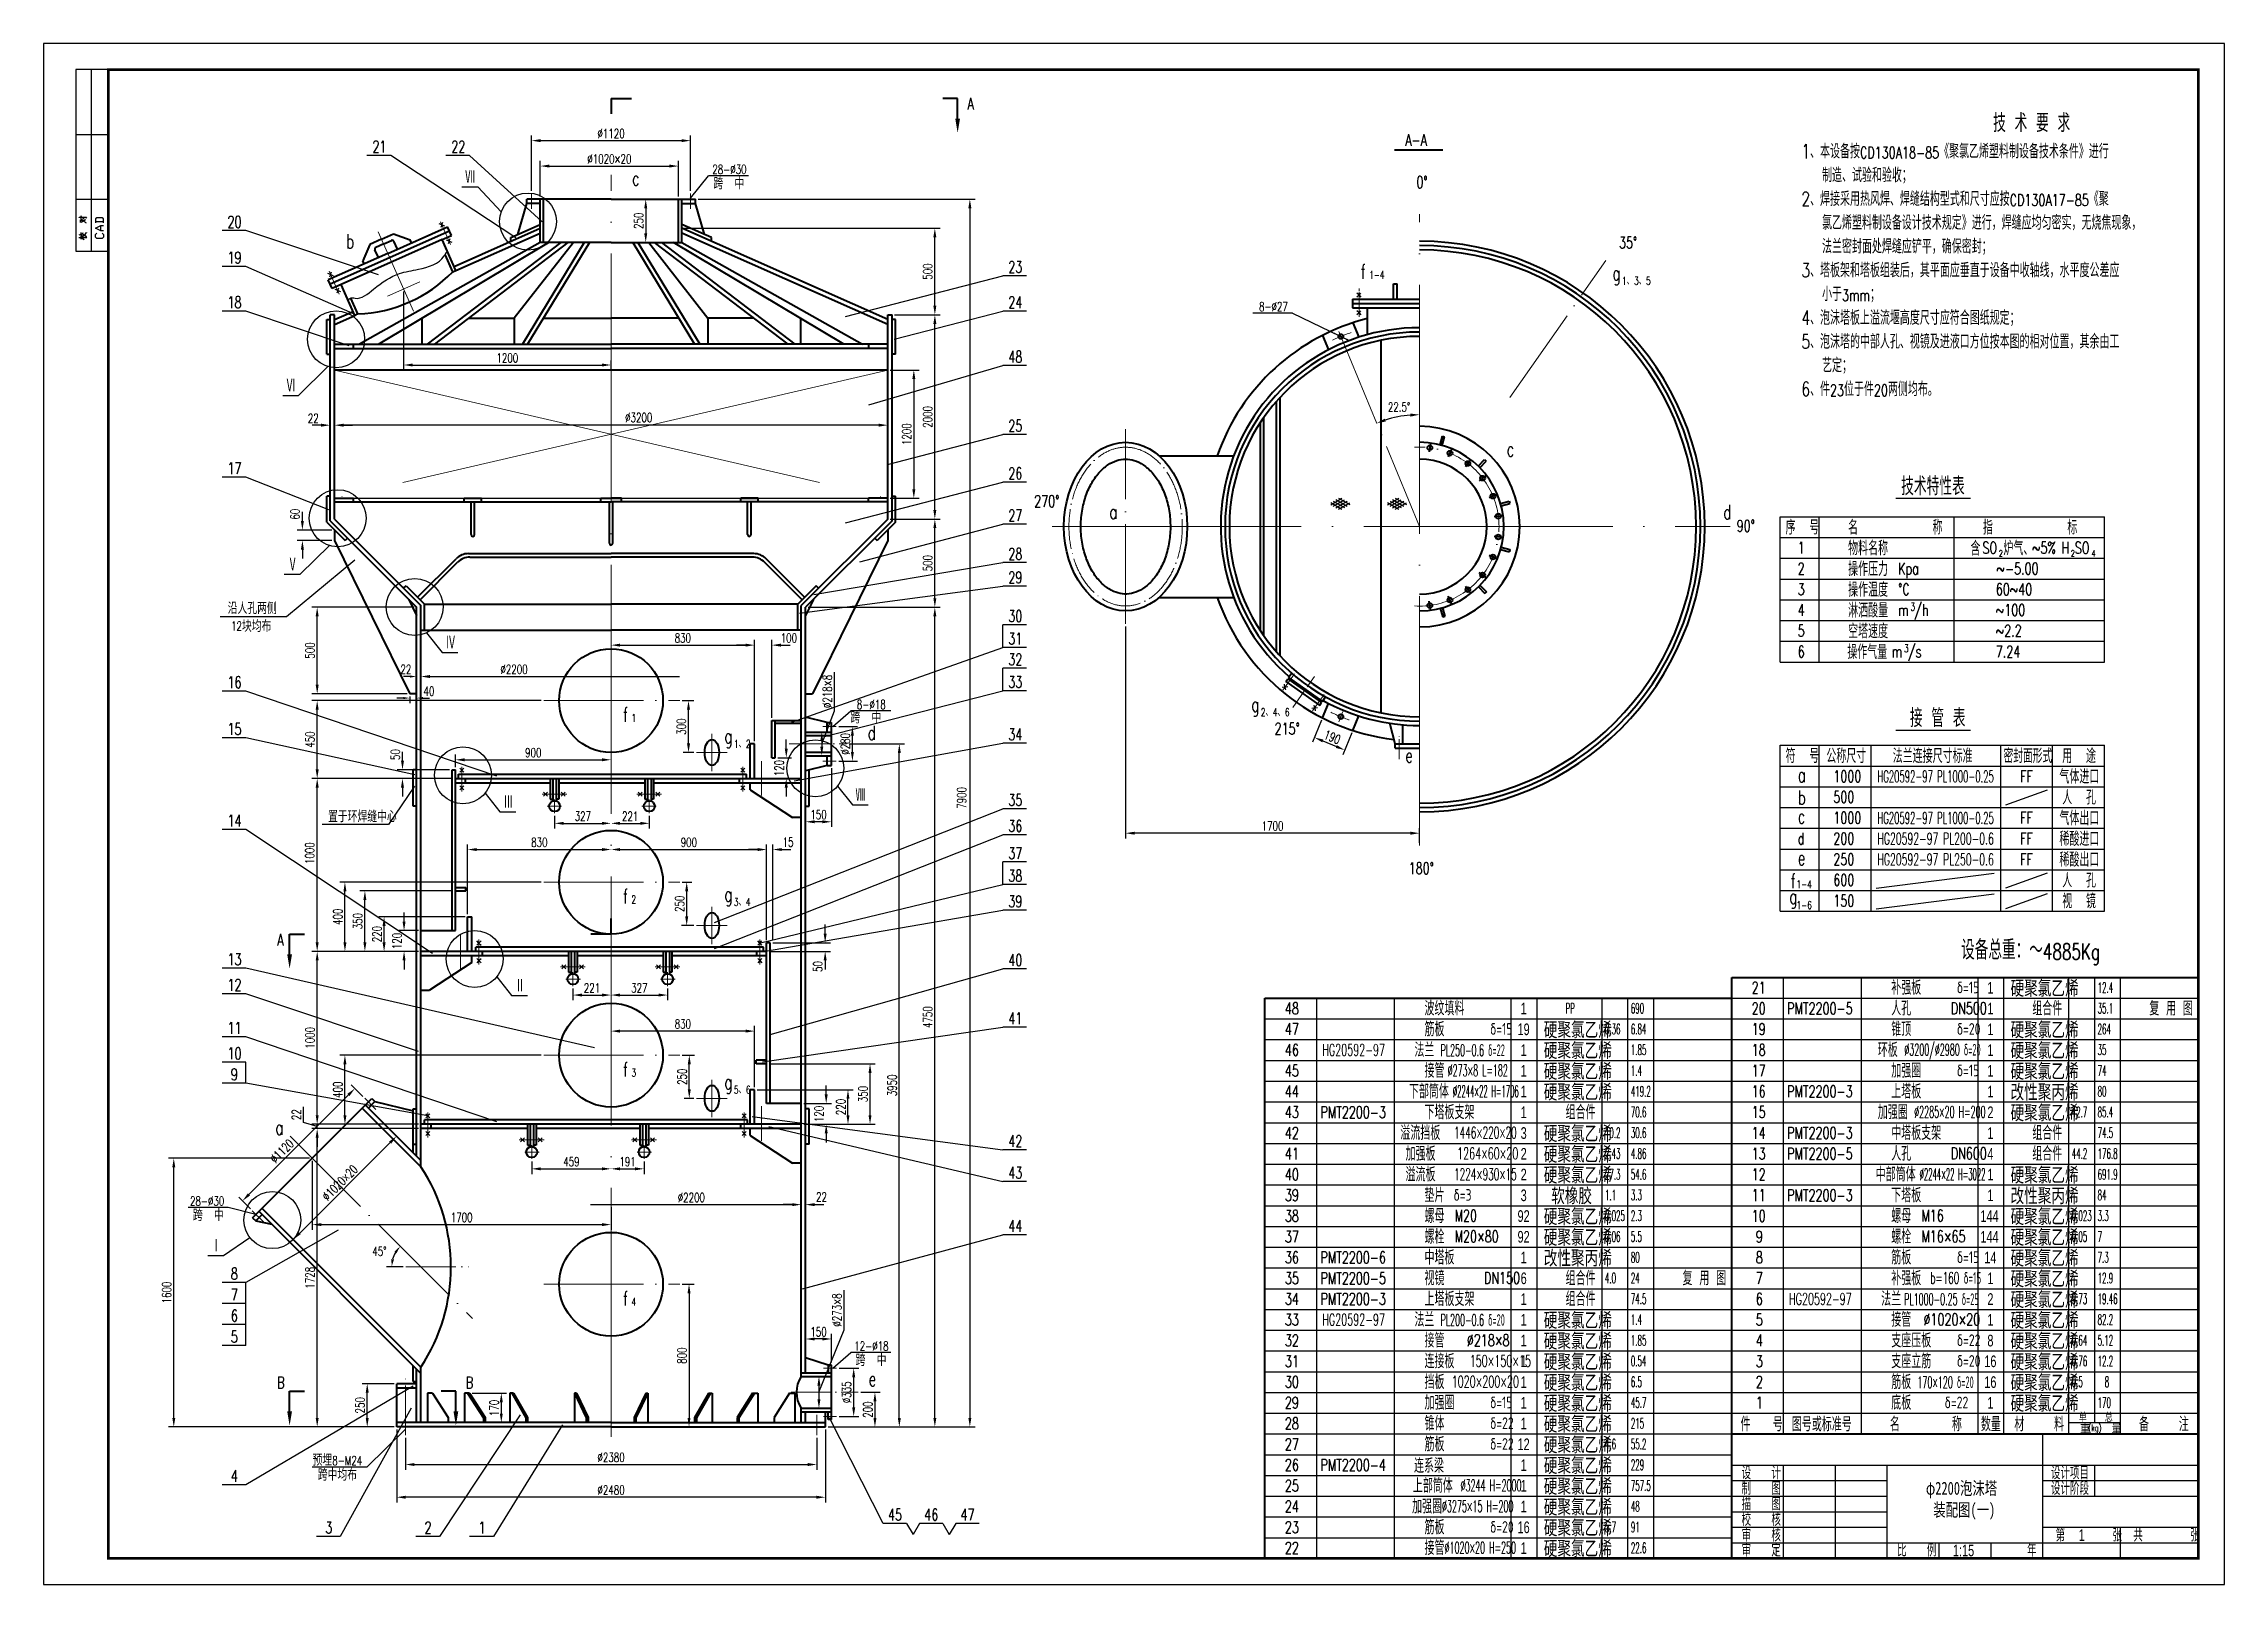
# Model space of a CAD drawing. Extents: x -29344 to 1084, y -25917 to 194.
# Drawn here: x -29344 to -28503, y -25917 to -25323 of the extents above; entities outside this region: 3.
import ezdxf
from ezdxf.enums import TextEntityAlignment as Align

# ---------------------------------------------------------------- set-up
doc = ezdxf.new("R2010")
doc.units = 0
doc.header["$LTSCALE"] = 8
doc.header["$MEASUREMENT"] = 0
doc.linetypes.add('ACAD_ISO04W100', pattern=[30, 24, -3, 0, -3])
doc.linetypes.add('ACAD_ISO05W100', pattern=[33, 24, -3, 0, -3, 0, -3])
for name, color, linetype, lineweight in [('中心线', 1, 'ACAD_ISO04W100', 18), ('双点划线', 6, 'ACAD_ISO05W100', 18), ('细线', 4, 'CONTINUOUS', 25), ('轮廓线', 7, 'CONTINUOUS', 40)]:
    doc.layers.add(name, color=color, linetype=linetype, lineweight=lineweight)
doc.styles.add('HZ', font='simplex.shx', dxfattribs={"width": 0.7, "height": 5.5, "bigfont": 'hztxt.shx'})
doc.styles.add('HZ(4.5)', font='simplex.shx', dxfattribs={"width": 0.7, "height": 4.5, "bigfont": 'hztxt.shx'})
doc.styles.get("Standard").update_dxf_attribs({"font": 'simplex.shx', "width": 0.7, "bigfont": 'hztxt.shx'})
doc.dimstyles.get("Standard").update_dxf_attribs({"dimtxt": 3.5, "dimasz": 3.5, "dimexe": 2, "dimexo": 1, "dimgap": 1, "dimtad": 1, "dimdec": 0, "dimzin": 0, "dimdsep": 46, "dimtxsty": 'Standard', "dimcen": 0.09, "dimclrd": 4, "dimclre": 4, "dimclrt": 4, "dimadec": 0, "dimazin": 0, "dimtfac": 1, "dimtdec": 0, "dimtofl": 0, "dimtmove": 0, "dimatfit": 3, "dimfxl": 0, "dimtolj": 1, "dimtzin": 0, "dimarcsym": 0})

msp = doc.modelspace()

# ---------------------------------------------------------------- texts
at = {"layer": '细线'}
for s, height, width, p in [('21', 4.5, 0.7, (-29217.38, -25365.26)), ('22', 4.5, 0.7, (-29186.98, -25365.26)), ('28-%%C30', 3.5, 0.7, (-29086.32, -25373.53)), ('0%%D', 4.5, 0.7, (-28814.78, -25378.96)), ('20', 4.5, 0.7, (-29273.28, -25394.26)), ('35%%D', 4.5, 0.7, (-28736.68, -25402.26)), ('19', 4.5, 0.7, (-29273.28, -25408.06)), ('23', 4.5, 0.7, (-28972.18, -25411.66)), ('18', 4.5, 0.7, (-29273.28, -25425.26)), ('24', 4.5, 0.7, (-28972.18, -25425.26)), ('8-%%C27', 3.5, 0.7, (-28875.5, -25426.44)), ('48', 4.5, 0.7, (-28972.18, -25446.26)), ('22.5%%D', 3.5, 0.7, (-28825.78, -25465.16)), ('25', 4.5, 0.7, (-28972.18, -25472.86)), ('17', 4.5, 0.7, (-29273.28, -25489.26)), ('26', 4.5, 0.7, (-28972.18, -25491.26)), ('技术特性表', 7, 0.7, (-28627.83, -25497.4)), ('270%%D', 4.5, 0.7, (-28962.18, -25501.96)), ('27', 4.5, 0.7, (-28972.18, -25507.46)), ('90%%D', 4.5, 0.7, (-28691.28, -25511.46)), ('序  号', 5.5, 0.7, (-28672.41, -25512.56)), ('名          称', 5.5, 0.7, (-28648.31, -25512.56)), ('指          标', 5.5, 0.7, (-28596.31, -25512.56)), ('1', 4.5, 0.7, (-28667.74, -25519.92)), ('物料名称', 5.5, 0.7, (-28648.31, -25520.56)), ('含', 5.5, 0.7, (-28601.11, -25520.68)), ('SO ', 4.5, 0.7, (-28596.52, -25519.92)), ('炉气、', 5.5, 0.7, (-28588.42, -25520.56)), ('~5% H SO', 4.5, 0.7, (-28577.36, -25519.92)), ('28', 4.5, 0.7, (-28972.18, -25522.26)), ('2', 4.5, 0.7, (-28667.74, -25527.92)), ('操作压力', 5.5, 0.7, (-28648.31, -25528.56)), ('Kpa', 4.5, 0.7, (-28629.01, -25527.92)), ('~-5.00', 4.5, 0.7, (-28591.05, -25527.92)), ('2', 2.5, 0.7, (-28590.18, -25521.08)), ('2', 2.5, 0.7, (-28562.43, -25521.08)), ('4', 2.5, 0.7, (-28554.4, -25521.08)), ('29', 4.5, 0.7, (-28972.18, -25531.36)), ('3', 4.5, 0.7, (-28667.74, -25535.92)), ('操作温度', 5.5, 0.7, (-28648.31, -25536.56)), ('%%DC', 4.5, 0.7, (-28629.01, -25535.92)), ('60~40', 4.5, 0.7, (-28591.34, -25535.92)), ('4', 4.5, 0.7, (-28667.74, -25543.92)), ('淋洒酸量', 5.5, 0.7, (-28648.31, -25544.56)), ('m /h', 4.5, 0.7, (-28629.01, -25543.92)), ('3', 3, 0.7, (-28624.28, -25541.92)), ('~100', 4.5, 0.7, (-28591.34, -25543.92)), ('30', 4.5, 0.7, (-28972.18, -25546.26)), ('5', 4.5, 0.7, (-28667.74, -25551.92)), ('空塔速度', 5.5, 0.7, (-28648.31, -25552.56)), ('~2.2', 4.5, 0.7, (-28591.34, -25551.92)), ('31', 4.5, 0.7, (-28972.18, -25554.96)), ('6', 4.5, 0.7, (-28667.74, -25559.92)), ('操作气量', 5.5, 0.7, (-28648.62, -25560.56)), ('m /s', 4.5, 0.7, (-28631.48, -25559.92)), ('3', 3, 0.7, (-28626.75, -25557.92)), ('7.24', 4.5, 0.7, (-28591.34, -25559.92)), ('32', 4.5, 0.7, (-28972.18, -25562.96)), ('16', 4.5, 0.7, (-29273.28, -25571.76)), ('33', 4.5, 0.7, (-28972.18, -25571.66)), ('8-%%C18', 3.5, 0.7, (-29030.58, -25579.83)), (' 接 管 表', 7, 0.7, (-28627.83, -25586.81)), ('15', 4.5, 0.7, (-29273.28, -25589.76)), ('34', 4.5, 0.7, (-28972.18, -25591.86)), ('215%%D', 4.5, 0.7, (-28869.48, -25589.66)), ('符  号', 5.5, 0.7, (-28672.41, -25600.65)), ('公称尺寸', 5.5, 0.7, (-28656.7, -25600.65)), ('法兰连接尺寸标准', 5.5, 0.7, (-28631.1, -25600.65)), ('密封面形式', 5.5, 0.65, (-28588.38, -25600.65)), ('用  途', 5.5, 0.7, (-28565.71, -25600.65)), ('a', 5.5, 0.7, (-28667.74, -25608.01)), ('1000', 4.5, 0.7, (-28654.01, -25608.01)), ('FF', 4.5, 0.7, (-28581.96, -25608.01)), ('气体进口', 5.5, 0.7, (-28566.83, -25608.65)), ('35', 4.5, 0.7, (-28972.18, -25617.16)), ('b', 5.5, 0.7, (-28667.74, -25616.69)), ('500', 4.5, 0.7, (-28654.01, -25616.01)), ('人  孔', 5.5, 0.7, (-28565.71, -25616.65)), ('14', 4.5, 0.7, (-29273.28, -25625.16)), ('36', 4.5, 0.7, (-28972.18, -25627.16)), ('c', 5.5, 0.7, (-28667.74, -25624.01)), ('1000', 4.5, 0.7, (-28654.01, -25624.01)), ('FF', 4.5, 0.7, (-28581.96, -25624.01)), ('气体出口', 5.5, 0.7, (-28566.83, -25624.65)), ('37', 4.5, 0.7, (-28972.18, -25637.66)), ('d', 4.5, 0.7, (-28667.74, -25632.01)), ('200', 4.5, 0.7, (-28654.01, -25632.01)), ('FF', 4.5, 0.7, (-28581.96, -25632.01)), ('稀酸进口', 5.5, 0.7, (-28566.83, -25632.65)), ('38', 4.5, 0.7, (-28972.18, -25646.36)), ('180%%D', 4.5, 0.7, (-28817.78, -25643.46)), ('e', 5.5, 0.7, (-28667.74, -25640.01)), ('250', 4.5, 0.7, (-28654.01, -25640.01)), ('FF', 4.5, 0.7, (-28581.96, -25640.01)), ('稀酸出口', 5.5, 0.7, (-28566.83, -25640.65)), ('f', 5.5, 0.7, (-28670.47, -25648.83)), ('1-4', 3, 0.7, (-28668.23, -25648.93)), ('600', 4.5, 0.7, (-28654.01, -25648.01)), ('人  孔', 5.5, 0.7, (-28565.71, -25648.65)), ('39', 4.5, 0.7, (-28972.18, -25656.26)), ('g', 5.5, 0.7, (-28671.01, -25654.92)), ('1-6', 3, 0.7, (-28668.23, -25656.93)), ('150', 4.5, 0.7, (-28654.01, -25656.01)), ('视  镜', 5.5, 0.7, (-28565.71, -25656.65)), ('13', 4.5, 0.7, (-29273.28, -25678.56)), ('40', 4.5, 0.7, (-28972.18, -25678.86)), ('12', 4.5, 0.7, (-29273.28, -25688.46)), ('     补强板', 5.5, 0.7, (-28646.01, -25689.99)), ('     波纹填料', 5.5, 0.7, (-28826.01, -25697.99)), ('21', 4.5, 0.7, (-28685.5, -25689.5)), ('     人孔', 5.5, 0.7, (-28646.01, -25697.99)), ('             δ=15', 4.5, 0.7, (-28636.89, -25689.41)), ('     组合件', 5.5, 0.7, (-28591.61, -25697.99)), ('12.4', 4, 0.5, (-28552.09, -25689.21)), ('     复 用 图', 5.5, 0.7, (-28546.51, -25697.99)), ('11', 4.5, 0.7, (-29273.28, -25705.06)), ('41', 4.5, 0.7, (-28972.18, -25701.36)), ('48', 4.5, 0.7, (-28865.5, -25697.5)), ('     筋板', 5.5, 0.7, (-28826.01, -25705.99)), ('             δ=15', 4.5, 0.7, (-28816.89, -25705.41)), ('PP', 4, 0.5, (-28757.3, -25697.21)), ('690', 4, 0.5, (-28732.09, -25697.21)), ('20', 4.5, 0.7, (-28685.5, -25697.5)), ('PMT2200-5', 4.5, 0.7, (-28671.79, -25697.51)), ('     锥顶', 5.5, 0.7, (-28646.01, -25705.99)), ('            DN500', 4.5, 0.7, (-28636.89, -25697.41)), ('             δ=20', 4.5, 0.7, (-28636.89, -25705.41)), ('35.1', 4, 0.5, (-28552.09, -25697.21)), ('47', 4.5, 0.7, (-28865.5, -25705.5)), ('46', 4.5, 0.7, (-28865.5, -25713.5)), ('HG20592-97', 4.5, 0.6, (-28851.09, -25713.51)), ('     法兰', 5.5, 0.7, (-28829.91, -25713.99)), ('         PL250-0.6 δ=22', 4.5, 0.5, (-28820.59, -25713.61)), ('0.36', 4, 0.5, (-28742.09, -25705.21)), ('6.84', 4, 0.5, (-28732.09, -25705.21)), ('1.85', 4, 0.5, (-28732.09, -25713.21)), ('19', 4.5, 0.7, (-28685.5, -25705.5)), ('18', 4.5, 0.7, (-28685.5, -25713.5)), ('     环板', 5.5, 0.7, (-28651.21, -25713.99)), ('           %%C3200/%%C2980 δ=20', 4.5, 0.5, (-28645.09, -25713.41)), ('264', 4, 0.5, (-28552.09, -25705.21)), ('35', 4, 0.5, (-28552.09, -25713.21)), ('10', 4.5, 0.7, (-29273.28, -25714.86)), ('45', 4.5, 0.7, (-28865.5, -25721.5)), ('     接管', 5.5, 0.7, (-28826.01, -25721.99)), ('       %%C273×8 L=182', 4.5, 0.5, (-28814.49, -25721.41)), ('1.4', 4, 0.5, (-28732.09, -25721.21)), ('17', 4.5, 0.7, (-28685.5, -25721.5)), ('     加强圈', 5.5, 0.7, (-28646.01, -25721.99)), ('             δ=15', 4.5, 0.7, (-28636.89, -25721.41)), ('74', 4, 0.5, (-28552.09, -25721.21)), ('9', 4.5, 0.7, (-29271.98, -25722.96)), ('44', 4.5, 0.7, (-28865.5, -25729.5)), ('     下部筒体', 5.5, 0.7, (-28832.01, -25729.99)), ('            %%C2244×22 H=1706', 4.5, 0.43, (-28818.03, -25729.41)), ('419.2', 4, 0.5, (-28732.09, -25729.21)), ('16', 4.5, 0.7, (-28685.5, -25729.5)), ('PMT2200-3', 4.5, 0.7, (-28671.79, -25729.51)), ('     上塔板', 5.5, 0.7, (-28646.01, -25729.99)), ('80', 4, 0.5, (-28552.09, -25729.21)), ('43', 4.5, 0.7, (-28865.5, -25737.5)), ('PMT2200-3', 4.5, 0.7, (-28851.79, -25737.51)), ('     下塔板支架', 5.5, 0.7, (-28826.01, -25737.99)), ('     组合件', 5.5, 0.7, (-28771.61, -25737.99)), ('70.6', 4, 0.5, (-28732.09, -25737.21)), ('15', 4.5, 0.7, (-28685.5, -25737.5)), ('     加强圈', 5.5, 0.7, (-28651.21, -25737.99)), ('           %%C2285×20 H=200', 4.5, 0.5, (-28641.29, -25737.41)), ('42.7', 4, 0.5, (-28562.09, -25737.21)), ('85.4', 4, 0.5, (-28552.09, -25737.21)), ('42', 4.5, 0.7, (-28865.5, -25745.5)), (' 溢流挡板', 5.5, 0.7, (-28823.61, -25745.99)), ('         1446×220×20', 4.5, 0.56, (-28817.19, -25745.41)), ('10.2', 4, 0.5, (-28742.09, -25745.21)), ('30.6', 4, 0.5, (-28732.09, -25745.21)), ('14', 4.5, 0.7, (-28685.5, -25745.5)), ('PMT2200-3', 4.5, 0.7, (-28671.79, -25745.51)), ('     中塔板支架', 5.5, 0.7, (-28646.01, -25745.99)), ('     组合件', 5.5, 0.7, (-28591.61, -25745.99)), ('74.5', 4, 0.5, (-28552.09, -25745.21)), ('42', 4.5, 0.7, (-28972.18, -25748.66)), ('41', 4.5, 0.7, (-28865.5, -25753.5)), (' 加强板', 5.5, 0.7, (-28821.61, -25753.99)), ('         1264×60×20', 4.5, 0.6, (-28817.19, -25753.41)), ('2.43', 4, 0.5, (-28742.09, -25753.21)), ('4.86', 4, 0.5, (-28732.09, -25753.21)), ('13', 4.5, 0.7, (-28685.5, -25753.5)), ('PMT2200-5', 4.5, 0.7, (-28671.79, -25753.51)), ('     人孔', 5.5, 0.7, (-28646.01, -25753.99)), ('            DN600', 4.5, 0.7, (-28636.89, -25753.41)), ('     组合件', 5.5, 0.7, (-28591.61, -25753.99)), ('44.2', 4, 0.5, (-28562.09, -25753.21)), ('176.8', 4, 0.5, (-28552.09, -25753.21)), ('43', 4.5, 0.7, (-28972.18, -25760.86)), ('40', 4.5, 0.7, (-28865.5, -25761.5)), (' 溢流板', 5.5, 0.7, (-28821.61, -25761.99)), ('         1224×930×15', 4.5, 0.56, (-28817.19, -25761.41)), ('27.3', 4, 0.5, (-28742.09, -25761.21)), ('54.6', 4, 0.5, (-28732.09, -25761.21)), ('12', 4.5, 0.7, (-28685.5, -25761.5)), ('     中部筒体', 5.5, 0.7, (-28652.01, -25761.99)), ('            %%C2244×22 H=3022', 4.5, 0.43, (-28638.03, -25761.41)), ('691.9', 4, 0.5, (-28552.09, -25761.21)), ('28-%%C30', 3.5, 0.7, (-29287.75, -25771.29)), ('39', 4.5, 0.7, (-28865.5, -25769.5)), ('     垫片', 5.5, 0.7, (-28826.01, -25769.99)), ('       δ=3', 4.5, 0.7, (-28816.89, -25769.41)), ('1.1', 4, 0.5, (-28742.09, -25769.21)), ('3.3', 4, 0.5, (-28732.09, -25769.21)), ('11', 4.5, 0.7, (-28685.5, -25769.5)), ('PMT2200-3', 4.5, 0.7, (-28671.79, -25769.51)), ('     下塔板', 5.5, 0.7, (-28646.01, -25769.99)), ('84', 4, 0.5, (-28552.09, -25769.21)), ('38', 4.5, 0.7, (-28865.5, -25777.5)), ('     螺母 ', 5.5, 0.7, (-28826.01, -25777.99)), ('       M20', 4.5, 0.7, (-28816.49, -25777.41)), ('0.025', 4, 0.5, (-28742.09, -25777.21)), ('2.3', 4, 0.5, (-28732.09, -25777.21)), ('10', 4.5, 0.7, (-28685.5, -25777.5)), ('     螺母 ', 5.5, 0.7, (-28646.01, -25777.99)), ('       M16', 4.5, 0.7, (-28636.49, -25777.41)), ('0.023', 4, 0.5, (-28562.09, -25777.21)), ('3.3', 4, 0.5, (-28552.09, -25777.21)), ('44', 4.5, 0.7, (-28972.18, -25781.36)), ('37', 4.5, 0.7, (-28865.5, -25785.5)), ('     螺栓 ', 5.5, 0.7, (-28826.01, -25785.99)), ('       M20×80', 4.5, 0.7, (-28816.49, -25785.41)), ('0.06', 4, 0.5, (-28742.09, -25785.21)), ('5.5', 4, 0.5, (-28732.09, -25785.21)), ('9', 4.5, 0.7, (-28683.9, -25785.5)), ('     螺栓 ', 5.5, 0.7, (-28646.01, -25785.99)), ('       M16×65', 4.5, 0.7, (-28636.49, -25785.41)), ('0.05', 4, 0.5, (-28562.09, -25785.21)), ('7', 4, 0.5, (-28552.09, -25785.21)), ('36', 4.5, 0.7, (-28865.5, -25793.5)), ('PMT2200-6', 4.5, 0.7, (-28851.79, -25793.51)), ('     中塔板 ', 5.5, 0.7, (-28826.01, -25793.99)), ('80', 4, 0.5, (-28732.09, -25793.21)), ('8', 4.5, 0.7, (-28683.9, -25793.5)), ('     筋板', 5.5, 0.7, (-28646.01, -25793.99)), ('             δ=15', 4.5, 0.7, (-28636.89, -25793.41)), ('7.3', 4, 0.5, (-28552.09, -25793.21)), ('8', 4.5, 0.7, (-29271.98, -25799.76)), ('35', 4.5, 0.7, (-28865.5, -25801.5)), ('PMT2200-5', 4.5, 0.7, (-28851.79, -25801.51)), ('     视镜', 5.5, 0.7, (-28826.01, -25801.99)), ('            DN150', 4.5, 0.7, (-28816.89, -25801.41)), ('     组合件', 5.5, 0.7, (-28771.61, -25801.99)), ('4.0', 4, 0.5, (-28742.09, -25801.21)), ('24', 4, 0.5, (-28732.09, -25801.21)), ('     复 用 图', 5.5, 0.7, (-28726.51, -25801.99)), ('7', 4.5, 0.7, (-28683.9, -25801.5)), ('     补强板', 5.5, 0.7, (-28646.01, -25801.99)), ('           b=160 δ=15', 4.5, 0.55, (-28636.89, -25801.41)), ('12.9', 4, 0.5, (-28552.09, -25801.21)), ('7', 4.5, 0.7, (-29271.98, -25807.86)), ('34', 4.5, 0.7, (-28865.5, -25809.5)), ('PMT2200-3', 4.5, 0.7, (-28851.79, -25809.51)), ('     上塔板支架', 5.5, 0.7, (-28826.01, -25809.99)), ('     组合件', 5.5, 0.7, (-28771.61, -25809.99)), ('74.5', 4, 0.5, (-28732.09, -25809.21)), ('6', 4.5, 0.7, (-28683.9, -25809.5)), ('HG20592-97', 4.5, 0.6, (-28671.09, -25809.51)), ('     法兰', 5.5, 0.7, (-28649.91, -25809.99)), ('         PL1000-0.25 δ=25', 4.5, 0.5, (-28641.79, -25809.61)), ('9.73', 4, 0.5, (-28562.09, -25809.21)), ('19.46', 4, 0.5, (-28552.09, -25809.21)), ('6', 4.5, 0.7, (-29271.98, -25815.96)), ('33', 4.5, 0.7, (-28865.5, -25817.5)), ('HG20592-97', 4.5, 0.6, (-28851.09, -25817.51)), ('     法兰', 5.5, 0.7, (-28829.91, -25817.99)), ('         PL200-0.6 δ=20', 4.5, 0.5, (-28820.59, -25817.61)), ('1.4', 4, 0.5, (-28732.09, -25817.21)), ('5', 4.5, 0.7, (-28683.9, -25817.5)), ('     接管', 5.5, 0.7, (-28646.01, -25817.99)), ('       %%C1020×20 ', 4.5, 0.7, (-28635.69, -25817.41)), ('82.2', 4, 0.5, (-28552.09, -25817.21)), ('5', 4.5, 0.7, (-29271.98, -25824.06)), ('12-%%C18', 3.5, 0.7, (-29031.58, -25827.16)), ('32', 4.5, 0.7, (-28865.5, -25825.5)), ('     接管', 5.5, 0.7, (-28826.01, -25825.99)), ('         %%C218×8', 4.5, 0.7, (-28816.49, -25825.41)), ('1.85', 4, 0.5, (-28732.09, -25825.21)), ('4', 4.5, 0.7, (-28683.9, -25825.5)), ('     支座压板', 5.5, 0.7, (-28646.01, -25825.99)), ('             δ=22', 4.5, 0.7, (-28636.89, -25825.41)), ('0.64', 4, 0.5, (-28562.09, -25825.21)), ('5.12', 4, 0.5, (-28552.09, -25825.21)), ('31', 4.5, 0.7, (-28865.5, -25833.5)), ('     连接板', 5.5, 0.7, (-28826.01, -25833.99)), ('              150×150×15', 4.5, 0.6, (-28822.39, -25833.41)), ('0.54', 4, 0.5, (-28732.09, -25833.21)), ('3', 4.5, 0.7, (-28683.9, -25833.5)), ('     支座立筋', 5.5, 0.7, (-28646.01, -25833.99)), ('             δ=20', 4.5, 0.7, (-28636.89, -25833.41)), ('0.76', 4, 0.5, (-28562.09, -25833.21)), ('12.2', 4, 0.5, (-28552.09, -25833.21)), ('30', 4.5, 0.7, (-28865.5, -25841.5)), ('     挡板', 5.5, 0.7, (-28826.01, -25841.99)), ('         1020×200×20', 4.5, 0.6, (-28819.29, -25841.41)), ('6.5', 4, 0.5, (-28732.09, -25841.21)), ('2', 4.5, 0.7, (-28683.9, -25841.5)), ('     筋板', 5.5, 0.7, (-28646.01, -25841.99)), ('     底板', 5.5, 0.7, (-28646.01, -25849.99)), ('         170×120 δ=20', 4.5, 0.5, (-28636.69, -25841.61)), ('0.5', 4, 0.5, (-28562.09, -25841.21)), ('  8', 4, 0.5, (-28552.09, -25841.21)), ('29', 4.5, 0.7, (-28865.5, -25849.5)), ('     加强圈', 5.5, 0.7, (-28826.01, -25849.99)), ('     锥体', 5.5, 0.7, (-28826.01, -25857.99)), ('             δ=15', 4.5, 0.7, (-28816.89, -25849.41)), ('45.7', 4, 0.5, (-28732.09, -25849.21)), ('件   号', 5.5, 0.7, (-28689.8, -25858.3)), ('1', 4.5, 0.7, (-28683.9, -25849.5)), ('图号或标准号', 5.5, 0.7, (-28670, -25858.3)), ('名       称', 5.5, 0.7, (-28632.2, -25858.3)), ('           δ=22', 4.5, 0.7, (-28636.89, -25849.41)), ('数量', 5.5, 0.7, (-28597.1, -25858.3)), ('材    料', 5.5, 0.7, (-28584.2, -25858.3)), ('单', 3.2, 0.7, (-28559.3, -25854.7)), ('170', 4, 0.5, (-28552.09, -25849.21)), ('总', 3.2, 0.7, (-28549.3, -25854.7)), ('备    注', 5.5, 0.7, (-28536.1, -25858.3)), ('28', 4.5, 0.7, (-28865.5, -25857.5)), ('     筋板', 5.5, 0.7, (-28826.01, -25865.99)), ('             δ=22', 4.5, 0.7, (-28816.89, -25857.41)), ('215', 4, 0.5, (-28732.09, -25857.21)), ('重    量', 4, 0.7, (-28558.8, -25859.1)), ('(kg)', 2.5, 0.7, (-28555.66, -25858.2)), ('8-M24', 3.5, 0.7, (-29232.88, -25871.36)), ('27', 4.5, 0.7, (-28865.5, -25865.5)), ('26', 4.5, 0.7, (-28865.5, -25873.5)), ('PMT2200-4', 4.5, 0.7, (-28851.79, -25873.51)), ('连系梁', 5.5, 0.7, (-28815.7, -25874.3)), ('             δ=22', 4.5, 0.7, (-28816.89, -25865.41)), ('4.6', 4, 0.5, (-28742.09, -25865.21)), ('55.2', 4, 0.5, (-28732.09, -25865.21)), ('4', 4.5, 0.7, (-29271.98, -25877.76)), ('25', 4.5, 0.7, (-28865.5, -25881.5)), ('     上部筒体', 5.5, 0.7, (-28830.51, -25881.99)), ('            %%C3244 H=2000', 4.5, 0.5, (-28817.89, -25881.41)), ('229', 4, 0.5, (-28732.09, -25873.21)), ('757.5', 4, 0.5, (-28732.09, -25881.21)), ('制   图', 5, 0.7, (-28689.4, -25882.8)), ('设   计', 5, 0.7, (-28689.4, -25876.8)), ('设计项目', 5, 0.7, (-28570.1, -25876.8)), ('设计阶段', 5, 0.7, (-28570.1, -25882.8)), ('24', 4.5, 0.7, (-28865.5, -25889.5)), ('     加强圈', 5.5, 0.7, (-28830.81, -25889.99)), ('       %%C3275×15 H=200', 4.5, 0.5, (-28816.69, -25889.41)), ('48', 4, 0.5, (-28732.09, -25889.21)), ('描   图', 5, 0.7, (-28689.4, -25888.8)), ('3', 4.5, 0.7, (-29235.58, -25897.66)), ('2', 4.5, 0.7, (-29197.28, -25897.66)), ('1', 4.5, 0.7, (-29176.48, -25897.66)), ('45', 4.5, 0.7, (-29018.58, -25892.66)), ('46', 4.5, 0.7, (-29004.58, -25892.66)), ('47', 4.5, 0.7, (-28990.57, -25892.66)), ('23', 4.5, 0.7, (-28865.5, -25897.5)), ('     筋板', 5.5, 0.7, (-28826.01, -25897.99)), ('             δ=20', 4.5, 0.7, (-28816.89, -25897.41)), ('5.7', 4, 0.5, (-28742.09, -25897.21)), ('91', 4, 0.5, (-28732.09, -25897.21)), ('校   核', 5, 0.7, (-28689.4, -25894.8)), ('22', 4.5, 0.7, (-28865.5, -25905.5)), ('     接管', 5.5, 0.7, (-28826.01, -25905.99)), ('       %%C1020×20 H=250', 4.5, 0.5, (-28815.69, -25905.41)), ('22.6', 4, 0.5, (-28732.09, -25905.21)), ('审   核', 5, 0.7, (-28689.4, -25900.8)), ('审   定', 5, 0.7, (-28689.4, -25906.6)), ('比   例', 5, 0.7, (-28629.4, -25906.6)), ('年', 5, 0.7, (-28579.3, -25906.6)), ('第       张', 5, 0.7, (-28568.3, -25900.8)), ('共       张', 5, 0.7, (-28538.3, -25900.8))]:
    msp.add_text(s, height=height, dxfattribs=dict(at, width=width)).set_placement(p)
at = {"layer": '细线', "style": 'HZ', "width": 0.7}
for s, height, p in [('沿人孔两侧', 4.5, (-29273.2, -25543.2)), ('12', 3.5, (-29271.91, -25549.6)), ('块均布', 4.5, (-29267.71, -25550.1)), ('置于环焊缝中心', 4.5, (-29234.5, -25623.5))]:
    msp.add_text(s, height=height, dxfattribs=at).set_placement(p)
at = {"layer": '细线', "style": 'HZ(4.5)'}
for s, width, p, p2 in [('HG20592-97 PL1000-0.25', 0.494633, (-28637, -25608.08), (-28592.11, -25608.08)), ('HG20592-97 PL1000-0.25', 0.494633, (-28637, -25624.08), (-28592.11, -25624.08)), ('HG20592-97 PL200-0.6', 0.541974, (-28637, -25632.08), (-28592.11, -25632.08)), ('HG20592-97 PL250-0.6', 0.541974, (-28637, -25640.08), (-28592.11, -25640.08))]:
    msp.add_text(s, height=4.5, dxfattribs=dict(at, width=width)).set_placement(p, p2, align=Align.FIT)
at = {"layer": '细线', "attachment_point": 1}
for s, insert, char_height, width in [('{\\f??|b0|i0|c134|p54;    }', (1084.22, 193.73), 3.5, 25.7), ('{\\f??|b0|i0|c134|p54; }', (1072.11, -588.16), 4, 6.3), ('{\\f??|b0|i0|c134|p54; }', (228.09, -1198.46), 2.4, 6.3), ('{\\f??|b0|i0|c134|p54;硬聚氯乙烯}', (-28585.68, -25684.67), 5.5, 25.7), ('{\\f??|b0|i0|c134|p54;1}', (-28594.59, -25685.06), 4.5, 6.3), ('{\\f??|b0|i0|c134|p54;1}', (-28774.59, -25693.06), 4.5, 6.3), ('{\\f??|b0|i0|c134|p54;硬聚氯乙烯}', (-28765.68, -25700.67), 5.5, 25.7), ('{\\f??|b0|i0|c134|p54;1}', (-28594.59, -25693.06), 4.5, 6.3), ('{\\f??|b0|i0|c134|p54;硬聚氯乙烯}', (-28585.68, -25700.67), 5.5, 25.7), ('{\\f??|b0|i0|c134|p54;19}', (-28775.79, -25701.06), 4.5, 6.3), ('{\\f??|b0|i0|c134|p54;1}', (-28774.59, -25709.06), 4.5, 6.3), ('{\\f??|b0|i0|c134|p54;硬聚氯乙烯}', (-28765.68, -25708.67), 5.5, 25.7), ('{\\f??|b0|i0|c134|p54;1}', (-28594.59, -25701.06), 4.5, 6.3), ('{\\f??|b0|i0|c134|p54;1}', (-28594.59, -25709.06), 4.5, 6.3), ('{\\f??|b0|i0|c134|p54;硬聚氯乙烯}', (-28585.68, -25708.67), 5.5, 25.7), ('{\\f??|b0|i0|c134|p54;1}', (-28774.59, -25717.06), 4.5, 6.3), ('{\\f??|b0|i0|c134|p54;硬聚氯乙烯}', (-28765.68, -25716.67), 5.5, 25.7), ('{\\f??|b0|i0|c134|p54;1}', (-28594.59, -25717.06), 4.5, 6.3), ('{\\f??|b0|i0|c134|p54;硬聚氯乙烯}', (-28585.68, -25716.67), 5.5, 25.7), ('{\\f??|b0|i0|c134|p54;1}', (-28774.59, -25725.06), 4.5, 6.3), ('{\\f??|b0|i0|c134|p54;硬聚氯乙烯}', (-28765.68, -25724.67), 5.5, 25.7), ('{\\f??|b0|i0|c134|p54;1}', (-28594.59, -25725.06), 4.5, 6.3), ('{\\f??|b0|i0|c134|p54;改性聚丙烯}', (-28585.68, -25724.67), 5.5, 25.7), ('{\\f??|b0|i0|c134|p54;1}', (-28774.59, -25733.06), 4.5, 6.3), ('{\\f??|b0|i0|c134|p54;2}', (-28594.59, -25733.06), 4.5, 6.3), ('{\\f??|b0|i0|c134|p54;硬聚氯乙烯}', (-28585.68, -25732.67), 5.5, 25.7), ('{\\f??|b0|i0|c134|p54;3}', (-28774.59, -25741.06), 4.5, 6.3), ('{\\f??|b0|i0|c134|p54;硬聚氯乙烯}', (-28765.68, -25740.67), 5.5, 25.7), ('{\\f??|b0|i0|c134|p54;1}', (-28594.59, -25741.06), 4.5, 6.3), ('{\\f??|b0|i0|c134|p54;2}', (-28774.59, -25749.06), 4.5, 6.3), ('{\\f??|b0|i0|c134|p54;硬聚氯乙烯}', (-28765.68, -25748.67), 5.5, 25.7), ('{\\f??|b0|i0|c134|p54;4}', (-28594.59, -25749.06), 4.5, 6.3), ('{\\f??|b0|i0|c134|p54;2}', (-28774.59, -25757.06), 4.5, 6.3), ('{\\f??|b0|i0|c134|p54;硬聚氯乙烯}', (-28765.68, -25756.67), 5.5, 25.7), ('{\\f??|b0|i0|c134|p54;1}', (-28594.59, -25757.06), 4.5, 6.3), ('{\\f??|b0|i0|c134|p54;硬聚氯乙烯}', (-28585.68, -25756.67), 5.5, 25.7), ('{\\f??|b0|i0|c134|p54;3}', (-28774.59, -25765.06), 4.5, 6.3), ('{\\f??|b0|i0|c134|p54;  软橡胶}', (-28765.68, -25764.67), 5.5, 25.7), ('{\\f??|b0|i0|c134|p54;1}', (-28594.59, -25765.06), 4.5, 6.3), ('{\\f??|b0|i0|c134|p54;改性聚丙烯}', (-28585.68, -25764.67), 5.5, 25.7), ('{\\f??|b0|i0|c134|p54;92}', (-28775.79, -25773.06), 4.5, 6.3), ('{\\f??|b0|i0|c134|p54;硬聚氯乙烯}', (-28765.68, -25772.67), 5.5, 25.7), ('{\\f??|b0|i0|c134|p54;144}', (-28597.29, -25773.06), 4.5, 6.3), ('{\\f??|b0|i0|c134|p54;硬聚氯乙烯}', (-28585.68, -25772.67), 5.5, 25.7), ('{\\f??|b0|i0|c134|p54;92}', (-28775.79, -25781.06), 4.5, 6.3), ('{\\f??|b0|i0|c134|p54;硬聚氯乙烯}', (-28765.68, -25780.67), 5.5, 25.7), ('{\\f??|b0|i0|c134|p54;144}', (-28597.29, -25781.06), 4.5, 6.3), ('{\\f??|b0|i0|c134|p54;硬聚氯乙烯}', (-28585.68, -25780.67), 5.5, 25.7), ('{\\f??|b0|i0|c134|p54;1}', (-28774.59, -25789.06), 4.5, 6.3), ('{\\f??|b0|i0|c134|p54;改性聚丙烯}', (-28765.68, -25788.67), 5.5, 25.7), ('{\\f??|b0|i0|c134|p54;14}', (-28595.79, -25789.06), 4.5, 6.3), ('{\\f??|b0|i0|c134|p54;硬聚氯乙烯}', (-28585.68, -25788.67), 5.5, 25.7), ('{\\f??|b0|i0|c134|p54;6}', (-28774.59, -25797.06), 4.5, 6.3), ('{\\f??|b0|i0|c134|p54;1}', (-28594.59, -25797.06), 4.5, 6.3), ('{\\f??|b0|i0|c134|p54;硬聚氯乙烯}', (-28585.68, -25796.67), 5.5, 25.7), ('{\\f??|b0|i0|c134|p54;1}', (-28774.59, -25805.06), 4.5, 6.3), ('{\\f??|b0|i0|c134|p54;2}', (-28594.59, -25805.06), 4.5, 6.3), ('{\\f??|b0|i0|c134|p54;硬聚氯乙烯}', (-28585.68, -25804.67), 5.5, 25.7), ('{\\f??|b0|i0|c134|p54;1}', (-28774.59, -25813.06), 4.5, 6.3), ('{\\f??|b0|i0|c134|p54;硬聚氯乙烯}', (-28765.68, -25812.67), 5.5, 25.7), ('{\\f??|b0|i0|c134|p54;1}', (-28594.59, -25813.06), 4.5, 6.3), ('{\\f??|b0|i0|c134|p54;硬聚氯乙烯}', (-28585.68, -25812.67), 5.5, 25.7), ('{\\f??|b0|i0|c134|p54;1}', (-28774.59, -25821.06), 4.5, 6.3), ('{\\f??|b0|i0|c134|p54;硬聚氯乙烯}', (-28765.68, -25820.67), 5.5, 25.7), ('{\\f??|b0|i0|c134|p54;8}', (-28594.59, -25821.06), 4.5, 6.3), ('{\\f??|b0|i0|c134|p54;硬聚氯乙烯}', (-28585.68, -25820.67), 5.5, 25.7), ('{\\f??|b0|i0|c134|p54;1}', (-28774.59, -25829.06), 4.5, 6.3), ('{\\f??|b0|i0|c134|p54;硬聚氯乙烯}', (-28765.68, -25828.67), 5.5, 25.7), ('{\\f??|b0|i0|c134|p54;16}', (-28595.79, -25829.06), 4.5, 6.3), ('{\\f??|b0|i0|c134|p54;硬聚氯乙烯}', (-28585.68, -25828.67), 5.5, 25.7), ('{\\f??|b0|i0|c134|p54;1}', (-28774.59, -25837.06), 4.5, 6.3), ('{\\f??|b0|i0|c134|p54;硬聚氯乙烯}', (-28765.68, -25836.67), 5.5, 25.7), ('{\\f??|b0|i0|c134|p54;硬聚氯乙烯}', (-28765.68, -25844.67), 5.5, 25.7), ('{\\f??|b0|i0|c134|p54;16}', (-28595.79, -25837.06), 4.5, 6.3), ('{\\f??|b0|i0|c134|p54;硬聚氯乙烯}', (-28585.68, -25836.67), 5.5, 25.7), ('{\\f??|b0|i0|c134|p54;硬聚氯乙烯}', (-28585.68, -25844.67), 5.5, 25.7), ('{\\f??|b0|i0|c134|p54;1}', (-28774.59, -25845.06), 4.5, 6.3), ('{\\f??|b0|i0|c134|p54;硬聚氯乙烯}', (-28765.68, -25852.67), 5.5, 25.7), ('{\\f??|b0|i0|c134|p54;1}', (-28594.59, -25845.06), 4.5, 6.3), ('{\\f??|b0|i0|c134|p54;1}', (-28774.59, -25853.06), 4.5, 6.3), ('{\\f??|b0|i0|c134|p54;硬聚氯乙烯}', (-28765.68, -25860.67), 5.5, 25.7), ('{\\f??|b0|i0|c134|p54;12}', (-28775.79, -25861.06), 4.5, 6.3), ('{\\f??|b0|i0|c134|p54;1}', (-28774.59, -25869.06), 4.5, 6.3), ('{\\f??|b0|i0|c134|p54;硬聚氯乙烯}', (-28765.68, -25868.67), 5.5, 25.7), ('{\\f??|b0|i0|c134|p54;1}', (-28774.59, -25877.06), 4.5, 6.3), ('{\\f??|b0|i0|c134|p54;硬聚氯乙烯}', (-28765.68, -25876.67), 5.5, 25.7), ('{\\f??|b0|i0|c134|p54;1}', (-28774.59, -25885.06), 4.5, 6.3), ('{\\f??|b0|i0|c134|p54;硬聚氯乙烯}', (-28765.68, -25884.67), 5.5, 25.7), ('{\\f??|b0|i0|c134|p54;16}', (-28775.79, -25893.06), 4.5, 6.3), ('{\\f??|b0|i0|c134|p54;硬聚氯乙烯}', (-28765.68, -25892.67), 5.5, 25.7), ('{\\f??|b0|i0|c134|p54;1}', (-28774.59, -25901.06), 4.5, 6.3), ('{\\f??|b0|i0|c134|p54;硬聚氯乙烯}', (-28765.68, -25900.67), 5.5, 25.7), ('{\\f??|b0|i0|c134|p54;1:15}', (-28607.89, -25901.96), 4.5, 6.3), ('{\\f??|b0|i0|c134|p54;1}', (-28559.39, -25896.06), 4.5, 6.3)]:
    msp.add_mtext(s, dxfattribs=dict(at, insert=insert, char_height=char_height, width=width))
at = {"layer": '细线', "attachment_point": 1, "style": 'HZ'}
for s, insert, char_height in [('                      技 术 要 求\\P{\\H0.7857x;1、本设备按\\H0.8182x;CD130A18-85\\H1.222x;《聚氯乙烯塑料制设备技术条件》进行\\P   制造、试验和验收；\\P2、焊接采用热风焊、焊缝结构型式和尺寸应按\\H0.8182x;CD130A17-85\\H1.222x;《聚\\P   氯乙烯塑料制设备设计技术规定》进行，焊缝应均匀密实，无烧焦现象，\\P   法兰密封面处焊缝应铲平，确保密封；\\P3、塔板架和塔板组装后，其平面应垂直于设备中收轴线，水平度公差应\\P   小于\\H0.8182x;3mm\\H1.222x;；\\P4、泡沫塔板上溢流堰高度尺寸应符合图纸规定；\\P5、泡沫塔的中部人孔、视镜及进液口方位按本图的相对位置，其余由工\\P   艺定；\\P6、件\\H0.8182x;23\\H1.222x;位于件\\H0.8182x;20\\H1.222x;两侧均布。}', (-28666.28, -25350.39), 7), ('设备总重：～{\\H0.8182x;4885Kg}', (-28604.72, -25668.92), 7.5)]:
    msp.add_mtext(s, dxfattribs=dict(at, insert=insert, char_height=char_height))
at = {"layer": '细线', "attachment_point": 5}
for s, insert, char_height in [('跨  中', (-29079.94, -25377.22), 4.5), ('1200', (-29165.36, -25444.45), 3.5), ('830', (-29097.69, -25552.45), 3.5), ('%%c2200', (-29162.79, -25564.55), 3.5), ('跨  中', (-29027.1, -25583.12), 4.5), ('900', (-29155.36, -25596.65), 3.5), ('327', (-29136.26, -25621.15), 3.5), ('221', (-29117.99, -25621.15), 3.5), ('830', (-29153.02, -25631.25), 3.5), ('900', (-29095.36, -25631.25), 3.5), ('221', (-29132.72, -25687.35), 3.5), ('327', (-29114.46, -25687.35), 3.5), ('830', (-29097.69, -25701.25), 3.5), ('459', (-29140.66, -25754.35), 3.5), ('191', (-29118.99, -25754.35), 3.5), ('%%c2200', (-29094.41, -25768.15), 3.5), ('跨  中', (-29280.67, -25774.98), 4.5), ('45%%d', (-29214.7, -25788.9), 3.5), ('跨  中', (-29025.1, -25830.85), 4.5), ('预埋', (-29236.7, -25869.35), 4.5), ('跨中均布', (-29230.9, -25875.05), 4.5)]:
    msp.add_mtext(s, dxfattribs=dict(at, insert=insert, char_height=char_height))
at = {"layer": '轮廓线', "width": 0.7}
for s, height, p in [('A', 4.5, (-28987.91, -25348.65)), ('A-A', 4.5, (-28819.1, -25362.65)), ('Ⅶ', 5.5, (-29181.6, -25377.45)), ('c', 5.5, (-29117.3, -25378.05)), ('b', 5.5, (-29227.6, -25402.25)), ('f', 5.5, (-28836.3, -25413.95)), ('1-4', 3, (-28833, -25413.95)), ('g', 5.5, (-28739.2, -25414.55)), ('1、3、5', 3, (-28735.5, -25416.25)), ('Ⅵ', 5.5, (-29250.7, -25457.85)), ('c', 5.5, (-28780, -25482.45)), ('a', 5.5, (-28933.23, -25506.55)), ('d', 5.5, (-28696.5, -25506.65)), ('Ⅴ', 5.5, (-29250.1, -25526.85)), ('Ⅳ', 5.5, (-29189.2, -25556.95)), ('f', 5.5, (-29120.8, -25584.75)), ('1', 3, (-29117.5, -25584.75)), ('g', 5.5, (-28878.5, -25580.85)), ('2、4、6', 3, (-28874.8, -25582.55)), ('g', 5.5, (-29081.7, -25593.05)), ('d', 5.5, (-29026.4, -25591.75)), ('1、2', 3, (-29078, -25594.75)), ('e', 5.5, (-28819.1, -25600.45)), ('Ⅲ', 5.5, (-29166.9, -25618.45)), ('Ⅷ', 5.5, (-29031, -25615.75)), ('f', 5.5, (-29120.8, -25654.75)), ('g', 5.5, (-29081.7, -25654.02)), ('2', 3, (-29117.5, -25654.75)), ('3、4', 3, (-29078, -25655.72)), ('A', 4.5, (-29254.1, -25671.05)), ('Ⅱ', 5.5, (-29162.4, -25689.25)), ('f', 5.5, (-29120.8, -25721.55)), ('3', 3, (-29117.5, -25721.55)), ('g', 5.5, (-29081.7, -25726.38)), ('5、6', 3, (-29078, -25728.08)), ('a', 5.5, (-29254.83, -25743.94)), ('Ⅰ', 5.5, (-29279.6, -25789.45)), ('f', 5.5, (-29120.8, -25809.85)), ('4', 3, (-29117.5, -25809.85)), ('B', 4.5, (-29254.1, -25841.75)), ('B', 4.5, (-29181.4, -25841.75)), ('e', 5.5, (-29026.1, -25840.85))]:
    msp.add_text(s, height=height, dxfattribs=at).set_placement(p)
at = {"layer": '轮廓线', "insert": (-28620.21, -25877.73), "char_height": 4, "attachment_point": 1}
msp.add_mtext('{\\f宋体|b0|i0|c134|p2; \\H1.25x;φ2200泡沫塔\\P\\f宋体|b0|i0|c134|p54;  装配图(一)}', dxfattribs=at)

# ---------------------------------------------------------------- blocks, each defined once
blk = doc.blocks.new('*D3')
at = {"layer": '细线', "lineweight": -2}
for p, q in [((-29205.2, -25661.77), (-29205.2, -25658.27)), ((-29199.69, -25665.27), (-29207.2, -25665.27)), ((-29199.69, -25673.27), (-29207.2, -25673.27)), ((-29205.2, -25676.77), (-29205.2, -25680.27))]:
    blk.add_line(p, q, dxfattribs=at)
at = {"layer": '细线'}
for points in [[(-29205.78, -25661.77), (-29204.62, -25661.77), (-29205.2, -25665.27)], [(-29205.78, -25676.77), (-29204.62, -25676.77), (-29205.2, -25673.27)]]:
    blk.add_solid(points, dxfattribs=at)
at = {"layer": '细线', "insert": (-29207.95, -25669.27), "char_height": 3.5, "attachment_point": 5, "rotation": 90}
blk.add_mtext('\\A1;120', dxfattribs=at)
blk = doc.blocks.new('*D4')
at = {"layer": '细线', "lineweight": -2}
for p, q in [((-29033.56, -25593.27), (-29012.2, -25593.27)), ((-29014.2, -25853.1), (-29014.2, -25596.77)), ((-29022.1, -25856.6), (-29012.2, -25856.6))]:
    blk.add_line(p, q, dxfattribs=at)
at = {"layer": '细线'}
for points in [[(-29014.78, -25596.77), (-29013.62, -25596.77), (-29014.2, -25593.27)], [(-29014.78, -25853.1), (-29013.62, -25853.1), (-29014.2, -25856.6)]]:
    blk.add_solid(points, dxfattribs=at)
at = {"layer": '细线', "insert": (-29016.95, -25724.93), "char_height": 3.5, "attachment_point": 5, "rotation": 90}
blk.add_mtext('\\A1;3950', dxfattribs=at)
blk = doc.blocks.new('*D5')
at = {"layer": '细线', "lineweight": -2}
for p, q in [((-29049.36, -25540.61), (-28998.5, -25540.61)), ((-29000.5, -25853.1), (-29000.5, -25544.11)), ((-29013.2, -25856.6), (-28998.5, -25856.6))]:
    blk.add_line(p, q, dxfattribs=at)
at = {"layer": '细线'}
for points in [[(-29001.08, -25544.11), (-28999.92, -25544.11), (-29000.5, -25540.61)], [(-29001.08, -25853.1), (-28999.92, -25853.1), (-29000.5, -25856.6)]]:
    blk.add_solid(points, dxfattribs=at)
at = {"layer": '细线', "insert": (-29003.25, -25698.6), "char_height": 3.5, "attachment_point": 5, "rotation": 90}
blk.add_mtext('\\A1;4750', dxfattribs=at)
blk = doc.blocks.new('*D6')
at = {"layer": '细线', "lineweight": -2}
for p, q in [((-29091.82, -25383.27), (-28985, -25383.27)), ((-28987, -25386.77), (-28987, -25853.1)), ((-29013.2, -25856.6), (-28985, -25856.6))]:
    blk.add_line(p, q, dxfattribs=at)
at = {"layer": '细线'}
for points in [[(-28987.58, -25386.77), (-28986.42, -25386.77), (-28987, -25383.27)], [(-28987.58, -25853.1), (-28986.42, -25853.1), (-28987, -25856.6)]]:
    blk.add_solid(points, dxfattribs=at)
at = {"layer": '细线', "insert": (-28990.15, -25614.1), "char_height": 3.5, "attachment_point": 5, "rotation": 90}
blk.add_mtext('\\A1;7900', dxfattribs=at)
blk = doc.blocks.new('*D7')
at = {"layer": '细线', "lineweight": -2}
for p, q in [((-29042.8, -25666.43), (-29042.8, -25662.93)), ((-29064.36, -25673.27), (-29040.8, -25673.27)), ((-29063.02, -25669.93), (-29040.8, -25669.93)), ((-29042.8, -25676.77), (-29042.8, -25680.27))]:
    blk.add_line(p, q, dxfattribs=at)
at = {"layer": '细线'}
for points in [[(-29043.38, -25666.43), (-29042.22, -25666.43), (-29042.8, -25669.93)], [(-29043.38, -25676.77), (-29042.22, -25676.77), (-29042.8, -25673.27)]]:
    blk.add_solid(points, dxfattribs=at)
at = {"layer": '细线', "insert": (-29045.65, -25679.1), "char_height": 3.5, "attachment_point": 5, "rotation": 90}
blk.add_mtext('\\A1;50', dxfattribs=at)
blk = doc.blocks.new('*D8')
at = {"layer": '细线', "lineweight": -2}
for p, q in [((-29229, -25673.27), (-29240.7, -25673.27)), ((-29238.7, -25736.43), (-29238.7, -25676.77)), ((-29229, -25739.93), (-29240.7, -25739.93))]:
    blk.add_line(p, q, dxfattribs=at)
at = {"layer": '细线'}
for points in [[(-29239.28, -25676.77), (-29238.12, -25676.77), (-29238.7, -25673.27)], [(-29239.28, -25736.43), (-29238.12, -25736.43), (-29238.7, -25739.93)]]:
    blk.add_solid(points, dxfattribs=at)
at = {"layer": '细线', "insert": (-29241.45, -25706.6), "char_height": 3.5, "attachment_point": 5, "rotation": 90}
blk.add_mtext('\\A1;1000', dxfattribs=at)
blk = doc.blocks.new('*D9')
at = {"layer": '细线', "lineweight": -2}
for p, q in [((-29152.29, -25713.26), (-29230, -25713.26)), ((-29228, -25736.43), (-29228, -25716.76)), ((-29199.69, -25739.93), (-29230, -25739.93))]:
    blk.add_line(p, q, dxfattribs=at)
at = {"layer": '细线'}
for points in [[(-29228.58, -25716.76), (-29227.42, -25716.76), (-29228, -25713.26)], [(-29228.58, -25736.43), (-29227.42, -25736.43), (-29228, -25739.93)]]:
    blk.add_solid(points, dxfattribs=at)
at = {"layer": '细线', "insert": (-29230.75, -25726.6), "char_height": 3.5, "attachment_point": 5, "rotation": 90}
blk.add_mtext('\\A1;400', dxfattribs=at)
blk = doc.blocks.new('*D10')
at = {"layer": '细线', "lineweight": -2}
for p, q in [((-29204.69, -25860.82), (-29204.69, -25873.1)), ((-29046.02, -25860.82), (-29046.02, -25873.1)), ((-29201.19, -25871.1), (-29049.52, -25871.1))]:
    blk.add_line(p, q, dxfattribs=at)
at = {"layer": '细线'}
for points in [[(-29201.19, -25870.52), (-29201.19, -25871.68), (-29204.69, -25871.1)], [(-29049.52, -25870.52), (-29049.52, -25871.68), (-29046.02, -25871.1)]]:
    blk.add_solid(points, dxfattribs=at)
at = {"layer": '细线', "insert": (-29125.36, -25868.35), "char_height": 3.5, "attachment_point": 5}
blk.add_mtext('\\A1;%%c2380', dxfattribs=at)
blk = doc.blocks.new('*D11')
at = {"layer": '细线', "lineweight": -2}
for p, q in [((-29208.02, -25857.6), (-29208.02, -25885.7)), ((-29042.69, -25857.6), (-29042.69, -25885.7)), ((-29046.19, -25883.7), (-29204.52, -25883.7))]:
    blk.add_line(p, q, dxfattribs=at)
at = {"layer": '细线'}
for points in [[(-29204.52, -25883.12), (-29204.52, -25884.28), (-29208.02, -25883.7)], [(-29046.19, -25883.12), (-29046.19, -25884.28), (-29042.69, -25883.7)]]:
    blk.add_solid(points, dxfattribs=at)
at = {"layer": '细线', "insert": (-29125.36, -25880.95), "char_height": 3.5, "attachment_point": 5}
blk.add_mtext('\\A1;%%c2480', dxfattribs=at)
blk = doc.blocks.new('*D12')
at = {"layer": '细线', "lineweight": -2}
for p, q in [((-29221.05, -25729.2), (-29225.56, -25724.69)), ((-29265.04, -25767), (-29226.62, -25728.58)), ((-29264.42, -25772.57), (-29268.93, -25768.06))]:
    blk.add_line(p, q, dxfattribs=at)
at = {"layer": '细线'}
for points in [[(-29227.03, -25728.17), (-29226.21, -25728.99), (-29224.15, -25726.11)], [(-29265.45, -25766.59), (-29264.63, -25767.41), (-29267.51, -25769.47)]]:
    blk.add_solid(points, dxfattribs=at)
at = {"layer": '细线', "insert": (-29252.35, -25750.28), "char_height": 3.5, "attachment_point": 5, "rotation": 45}
blk.add_mtext('\\A1;%%c1120', dxfattribs=at)
blk = doc.blocks.new('*D13')
at = {"layer": '细线', "lineweight": -2}
for p, q in [((-29219.4, -25733.21), (-29206.68, -25745.93)), ((-29210.57, -25746.99), (-29245.45, -25781.87)), ((-29259.23, -25773.04), (-29246.51, -25785.76))]:
    blk.add_line(p, q, dxfattribs=at)
at = {"layer": '细线'}
for points in [[(-29210.98, -25746.58), (-29210.16, -25747.4), (-29208.09, -25744.51)], [(-29245.87, -25781.46), (-29245.04, -25782.28), (-29247.93, -25784.35)]]:
    blk.add_solid(points, dxfattribs=at)
at = {"layer": '细线', "insert": (-29229.96, -25762.49), "char_height": 3.5, "attachment_point": 5, "rotation": 45}
blk.add_mtext('\\A1;%%c1020×20', dxfattribs=at)
blk = doc.blocks.new('*D14')
at = {"layer": '细线', "lineweight": -2}
for p, q in [((-29241.61, -25753.01), (-29296, -25753.01)), ((-29294, -25853.1), (-29294, -25756.51)), ((-29220.4, -25856.6), (-29296, -25856.6))]:
    blk.add_line(p, q, dxfattribs=at)
at = {"layer": '细线'}
for points in [[(-29294.58, -25756.51), (-29293.42, -25756.51), (-29294, -25753.01)], [(-29294.58, -25853.1), (-29293.42, -25853.1), (-29294, -25856.6)]]:
    blk.add_solid(points, dxfattribs=at)
at = {"layer": '细线', "insert": (-29296.75, -25804.8), "char_height": 3.5, "attachment_point": 5, "rotation": 90}
blk.add_mtext('\\A1;1600', dxfattribs=at)
blk = doc.blocks.new('*D15')
at = {"layer": '细线', "lineweight": -2}
for p, q in [((-29199.69, -25741.6), (-29240.7, -25741.6)), ((-29238.7, -25853.1), (-29238.7, -25745.1)), ((-29229, -25856.6), (-29240.7, -25856.6))]:
    blk.add_line(p, q, dxfattribs=at)
at = {"layer": '细线'}
for points in [[(-29239.28, -25745.1), (-29238.12, -25745.1), (-29238.7, -25741.6)], [(-29239.28, -25853.1), (-29238.12, -25853.1), (-29238.7, -25856.6)]]:
    blk.add_solid(points, dxfattribs=at)
at = {"layer": '细线', "insert": (-29241.45, -25799.1), "char_height": 3.5, "attachment_point": 5, "rotation": 90}
blk.add_mtext('\\A1;1728', dxfattribs=at)
blk = doc.blocks.new('*D16')
at = {"layer": '细线', "lineweight": -2}
for p, q in [((-29209.02, -25839.93), (-29221.4, -25839.93)), ((-29219.4, -25853.1), (-29219.4, -25843.43)), ((-29209.02, -25856.6), (-29221.4, -25856.6))]:
    blk.add_line(p, q, dxfattribs=at)
at = {"layer": '细线'}
for points in [[(-29219.98, -25843.43), (-29218.82, -25843.43), (-29219.4, -25839.93)], [(-29219.98, -25853.1), (-29218.82, -25853.1), (-29219.4, -25856.6)]]:
    blk.add_solid(points, dxfattribs=at)
at = {"layer": '细线', "insert": (-29222.15, -25848.26), "char_height": 3.5, "attachment_point": 5, "rotation": 90}
blk.add_mtext('\\A1;250', dxfattribs=at)
blk = doc.blocks.new('*D17')
at = {"layer": '细线', "lineweight": -2}
for p, q in [((-29243.95, -25739.19), (-29243.95, -25733.22)), ((-29238.7, -25736.43), (-29238.7, -25732.93)), ((-29238.7, -25740.76), (-29243.95, -25739.19)), ((-29229, -25739.93), (-29240.7, -25739.93)), ((-29199.69, -25741.6), (-29240.7, -25741.6)), ((-29238.7, -25741.6), (-29238.7, -25739.93)), ((-29238.7, -25745.1), (-29238.7, -25748.6))]:
    blk.add_line(p, q, dxfattribs=at)
at = {"layer": '细线'}
for points in [[(-29239.28, -25736.43), (-29238.12, -25736.43), (-29238.7, -25739.93)], [(-29239.28, -25745.1), (-29238.12, -25745.1), (-29238.7, -25741.6)]]:
    blk.add_solid(points, dxfattribs=at)
at = {"layer": '细线', "insert": (-29246.7, -25736.21), "char_height": 3.5, "attachment_point": 5, "rotation": 90}
blk.add_mtext('\\A1;22', dxfattribs=at)
blk = doc.blocks.new('*D18')
at = {"layer": '细线', "lineweight": -2}
for p, q in [((-29069.02, -25726.6), (-29032, -25726.6)), ((-29034, -25736.43), (-29034, -25730.1)), ((-29041.4, -25739.93), (-29032, -25739.93))]:
    blk.add_line(p, q, dxfattribs=at)
at = {"layer": '细线'}
for points in [[(-29034.58, -25730.1), (-29033.42, -25730.1), (-29034, -25726.6)], [(-29034.58, -25736.43), (-29033.42, -25736.43), (-29034, -25739.93)]]:
    blk.add_solid(points, dxfattribs=at)
at = {"layer": '细线', "insert": (-29036.75, -25733.26), "char_height": 3.5, "attachment_point": 5, "rotation": 90}
blk.add_mtext('\\A1;220', dxfattribs=at)
blk = doc.blocks.new('*D19')
at = {"layer": '细线', "lineweight": -2}
for p, q in [((-29064.36, -25716.6), (-29023.5, -25716.6)), ((-29025.5, -25736.43), (-29025.5, -25720.1)), ((-29041.4, -25739.93), (-29023.5, -25739.93))]:
    blk.add_line(p, q, dxfattribs=at)
at = {"layer": '细线'}
for points in [[(-29026.08, -25720.1), (-29024.92, -25720.1), (-29025.5, -25716.6)], [(-29026.08, -25736.43), (-29024.92, -25736.43), (-29025.5, -25739.93)]]:
    blk.add_solid(points, dxfattribs=at)
at = {"layer": '细线', "insert": (-29028.25, -25728.26), "char_height": 3.5, "attachment_point": 5, "rotation": 90}
blk.add_mtext('\\A1;350', dxfattribs=at)
blk = doc.blocks.new('*D20')
at = {"layer": '细线', "lineweight": -2}
for p, q in [((-29097.91, -25801.6), (-29093.3, -25801.6)), ((-29095.3, -25805.1), (-29095.3, -25853.1)), ((-29124.36, -25856.6), (-29093.3, -25856.6))]:
    blk.add_line(p, q, dxfattribs=at)
at = {"layer": '细线'}
for points in [[(-29095.88, -25805.1), (-29094.72, -25805.1), (-29095.3, -25801.6)], [(-29095.88, -25853.1), (-29094.72, -25853.1), (-29095.3, -25856.6)]]:
    blk.add_solid(points, dxfattribs=at)
at = {"layer": '细线', "insert": (-29098.05, -25829.1), "char_height": 3.5, "attachment_point": 5, "rotation": 90}
blk.add_mtext('\\A1;800', dxfattribs=at)
blk = doc.blocks.new('*D21')
at = {"layer": '细线', "lineweight": -2}
for p, q in [((-29178.92, -25843.6), (-29165.7, -25843.6)), ((-29167.7, -25847.1), (-29167.7, -25851.43)), ((-29172.92, -25854.93), (-29165.7, -25854.93))]:
    blk.add_line(p, q, dxfattribs=at)
at = {"layer": '细线'}
for points in [[(-29168.28, -25847.1), (-29167.12, -25847.1), (-29167.7, -25843.6)], [(-29168.28, -25851.43), (-29167.12, -25851.43), (-29167.7, -25854.93)]]:
    blk.add_solid(points, dxfattribs=at)
at = {"layer": '细线', "insert": (-29170.45, -25849.26), "char_height": 3.5, "attachment_point": 5, "rotation": 90}
blk.add_mtext('\\A1;170', dxfattribs=at)
blk = doc.blocks.new('*D22')
at = {"layer": '细线', "lineweight": -2}
for p, q in [((-29097.91, -25713.26), (-29093.2, -25713.26)), ((-29095.2, -25726.43), (-29095.2, -25716.76)), ((-29093.4, -25729.93), (-29097.2, -25729.93))]:
    blk.add_line(p, q, dxfattribs=at)
at = {"layer": '细线'}
for points in [[(-29095.78, -25716.76), (-29094.62, -25716.76), (-29095.2, -25713.26)], [(-29095.78, -25726.43), (-29094.62, -25726.43), (-29095.2, -25729.93)]]:
    blk.add_solid(points, dxfattribs=at)
at = {"layer": '细线', "insert": (-29097.95, -25721.6), "char_height": 3.5, "attachment_point": 5, "rotation": 90}
blk.add_mtext('\\A1;250', dxfattribs=at)
blk = doc.blocks.new('*D23')
at = {"layer": '细线', "lineweight": -2}
for p, q in [((-29035.5, -25819.2), (-29035.5, -25803.9)), ((-29045.2, -25843.26), (-29035.5, -25819.2)), ((-29041.36, -25837.13), (-29047.2, -25837.13)), ((-29045.2, -25840.63), (-29045.2, -25845.9)), ((-29041.36, -25849.4), (-29047.2, -25849.4))]:
    blk.add_line(p, q, dxfattribs=at)
at = {"layer": '细线'}
for points in [[(-29045.78, -25840.63), (-29044.62, -25840.63), (-29045.2, -25837.13)], [(-29045.78, -25845.9), (-29044.62, -25845.9), (-29045.2, -25849.4)]]:
    blk.add_solid(points, dxfattribs=at)
at = {"layer": '细线', "insert": (-29038.25, -25811.55), "char_height": 3.5, "attachment_point": 5, "rotation": 90}
blk.add_mtext('\\A1;%%c273×8', dxfattribs=at)
blk = doc.blocks.new('*D24')
at = {"layer": '细线', "lineweight": -2}
for p, q in [((-29037.37, -25833.93), (-29029.8, -25833.93)), ((-29031.8, -25849.1), (-29031.8, -25837.43)), ((-29037.37, -25852.6), (-29029.8, -25852.6))]:
    blk.add_line(p, q, dxfattribs=at)
at = {"layer": '细线'}
for points in [[(-29032.38, -25837.43), (-29031.22, -25837.43), (-29031.8, -25833.93)], [(-29032.38, -25849.1), (-29031.22, -25849.1), (-29031.8, -25852.6)]]:
    blk.add_solid(points, dxfattribs=at)
at = {"layer": '细线', "insert": (-29034.55, -25843.26), "char_height": 3.5, "attachment_point": 5, "rotation": 90}
blk.add_mtext('\\A1;%%c335', dxfattribs=at)
blk = doc.blocks.new('*D25')
at = {"layer": '细线', "lineweight": -2}
for p, q in [((-29050.36, -25828.97), (-29050.36, -25820.7)), ((-29043.86, -25822.7), (-29046.86, -25822.7)), ((-29040.36, -25831.75), (-29040.36, -25820.7))]:
    blk.add_line(p, q, dxfattribs=at)
at = {"layer": '细线'}
for points in [[(-29046.86, -25822.12), (-29046.86, -25823.28), (-29050.36, -25822.7)], [(-29043.86, -25822.12), (-29043.86, -25823.28), (-29040.36, -25822.7)]]:
    blk.add_solid(points, dxfattribs=at)
at = {"layer": '细线', "insert": (-29045.36, -25819.95), "char_height": 3.5, "attachment_point": 5}
blk.add_mtext('\\A1;150', dxfattribs=at)
blk = doc.blocks.new('*D26')
at = {"layer": '细线', "lineweight": -2}
for p, q in [((-29029.1, -25843.26), (-29021.6, -25843.26)), ((-29023.6, -25846.76), (-29023.6, -25853.1)), ((-29041.69, -25856.6), (-29021.6, -25856.6))]:
    blk.add_line(p, q, dxfattribs=at)
at = {"layer": '细线'}
for points in [[(-29024.18, -25846.76), (-29023.02, -25846.76), (-29023.6, -25843.26)], [(-29024.18, -25853.1), (-29023.02, -25853.1), (-29023.6, -25856.6)]]:
    blk.add_solid(points, dxfattribs=at)
at = {"layer": '细线', "insert": (-29026.35, -25849.93), "char_height": 3.5, "attachment_point": 5, "rotation": 90}
blk.add_mtext('\\A1;200', dxfattribs=at)
blk = doc.blocks.new('*D27')
at = {"layer": '细线', "lineweight": -2}
for p, q in [((-29042.4, -25728.43), (-29042.4, -25724.93)), ((-29051.02, -25731.93), (-29040.4, -25731.93)), ((-29051.02, -25739.93), (-29040.4, -25739.93)), ((-29042.4, -25743.43), (-29042.4, -25746.93))]:
    blk.add_line(p, q, dxfattribs=at)
at = {"layer": '细线'}
for points in [[(-29042.98, -25728.43), (-29041.82, -25728.43), (-29042.4, -25731.93)], [(-29042.98, -25743.43), (-29041.82, -25743.43), (-29042.4, -25739.93)]]:
    blk.add_solid(points, dxfattribs=at)
at = {"layer": '细线', "insert": (-29045.15, -25735.93), "char_height": 3.5, "attachment_point": 5, "rotation": 90}
blk.add_mtext('\\A1;120', dxfattribs=at)
blk = doc.blocks.new('*D28')
at = {"layer": '细线', "lineweight": -2}
for p, q in [((-29055.52, -25770.9), (-29059.02, -25770.9)), ((-29052.02, -25774.6), (-29052.02, -25768.9)), ((-29050.36, -25769.9), (-29050.36, -25768.9)), ((-29046.86, -25770.9), (-29043.36, -25770.9))]:
    blk.add_line(p, q, dxfattribs=at)
at = {"layer": '细线'}
for points in [[(-29055.52, -25770.32), (-29055.52, -25771.48), (-29052.02, -25770.9)], [(-29046.86, -25770.32), (-29046.86, -25771.48), (-29050.36, -25770.9)]]:
    blk.add_solid(points, dxfattribs=at)
at = {"layer": '细线', "insert": (-29044.2, -25767.95), "char_height": 3.5, "attachment_point": 5}
blk.add_mtext('\\A1;22', dxfattribs=at)
blk = doc.blocks.new('*D29')
at = {"layer": '细线', "lineweight": -2}
for p, q in [((-29232.02, -25441.83), (-29232.02, -25472.4)), ((-29018.69, -25441.83), (-29018.69, -25472.4)), ((-29022.19, -25470.4), (-29228.52, -25470.4))]:
    blk.add_line(p, q, dxfattribs=at)
at = {"layer": '细线'}
for points in [[(-29228.52, -25469.82), (-29228.52, -25470.98), (-29232.02, -25470.4)], [(-29022.19, -25469.82), (-29022.19, -25470.98), (-29018.69, -25470.4)]]:
    blk.add_solid(points, dxfattribs=at)
at = {"layer": '细线', "insert": (-29114.7, -25467.45), "char_height": 3.5, "attachment_point": 5}
blk.add_mtext('\\A1;%%c3200', dxfattribs=at)
blk = doc.blocks.new('*D30')
at = {"layer": '细线', "lineweight": -2}
for p, q in [((-29181.69, -25659.93), (-29214.9, -25659.93)), ((-29212.9, -25669.77), (-29212.9, -25663.43)), ((-29206.2, -25673.27), (-29214.9, -25673.27))]:
    blk.add_line(p, q, dxfattribs=at)
at = {"layer": '细线'}
for points in [[(-29213.48, -25663.43), (-29212.32, -25663.43), (-29212.9, -25659.93)], [(-29213.48, -25669.77), (-29212.32, -25669.77), (-29212.9, -25673.27)]]:
    blk.add_solid(points, dxfattribs=at)
at = {"layer": '细线', "insert": (-29215.65, -25666.6), "char_height": 3.5, "attachment_point": 5, "rotation": 90}
blk.add_mtext('\\A1;220', dxfattribs=at)
blk = doc.blocks.new('*D31')
at = {"layer": '细线', "lineweight": -2}
for p, q in [((-29152.29, -25646.6), (-29230, -25646.6)), ((-29228, -25669.77), (-29228, -25650.1)), ((-29221.3, -25673.27), (-29230, -25673.27))]:
    blk.add_line(p, q, dxfattribs=at)
at = {"layer": '细线'}
for points in [[(-29228.58, -25650.1), (-29227.42, -25650.1), (-29228, -25646.6)], [(-29228.58, -25669.77), (-29227.42, -25669.77), (-29228, -25673.27)]]:
    blk.add_solid(points, dxfattribs=at)
at = {"layer": '细线', "insert": (-29230.75, -25659.93), "char_height": 3.5, "attachment_point": 5, "rotation": 90}
blk.add_mtext('\\A1;400', dxfattribs=at)
blk = doc.blocks.new('*D32')
at = {"layer": '细线', "lineweight": -2}
for p, q in [((-29152.29, -25576.6), (-29240.7, -25576.6)), ((-29238.7, -25603.1), (-29238.7, -25580.1)), ((-29186.36, -25606.6), (-29240.7, -25606.6))]:
    blk.add_line(p, q, dxfattribs=at)
at = {"layer": '细线'}
for points in [[(-29239.28, -25580.1), (-29238.12, -25580.1), (-29238.7, -25576.6)], [(-29239.28, -25603.1), (-29238.12, -25603.1), (-29238.7, -25606.6)]]:
    blk.add_solid(points, dxfattribs=at)
at = {"layer": '细线', "insert": (-29241.45, -25591.6), "char_height": 3.5, "attachment_point": 5, "rotation": 90}
blk.add_mtext('\\A1;450', dxfattribs=at)
blk = doc.blocks.new('*D33')
at = {"layer": '细线', "lineweight": -2}
for p, q in [((-29201.36, -25540.61), (-29240.7, -25540.61)), ((-29238.7, -25570.45), (-29238.7, -25544.11)), ((-29204.02, -25573.95), (-29240.7, -25573.95))]:
    blk.add_line(p, q, dxfattribs=at)
at = {"layer": '细线'}
for points in [[(-29239.28, -25544.11), (-29238.12, -25544.11), (-29238.7, -25540.61)], [(-29239.28, -25570.45), (-29238.12, -25570.45), (-29238.7, -25573.95)]]:
    blk.add_solid(points, dxfattribs=at)
at = {"layer": '细线', "insert": (-29241.45, -25557.28), "char_height": 3.5, "attachment_point": 5, "rotation": 90}
blk.add_mtext('\\A1;500', dxfattribs=at)
blk = doc.blocks.new('*D34')
at = {"layer": '细线', "lineweight": -2}
for p, q in [((-29186.36, -25606.6), (-29240.7, -25606.6)), ((-29238.7, -25669.77), (-29238.7, -25610.1)), ((-29229, -25673.27), (-29240.7, -25673.27))]:
    blk.add_line(p, q, dxfattribs=at)
at = {"layer": '细线'}
for points in [[(-29239.28, -25610.1), (-29238.12, -25610.1), (-29238.7, -25606.6)], [(-29239.28, -25669.77), (-29238.12, -25669.77), (-29238.7, -25673.27)]]:
    blk.add_solid(points, dxfattribs=at)
at = {"layer": '细线', "insert": (-29241.55, -25635.4), "char_height": 3.5, "attachment_point": 5, "rotation": 90}
blk.add_mtext('\\A1;1000', dxfattribs=at)
blk = doc.blocks.new('*D35')
at = {"layer": '细线', "lineweight": -2}
for p, q in [((-29186.36, -25649.93), (-29222.3, -25649.93)), ((-29220.3, -25669.77), (-29220.3, -25653.43)), ((-29206.2, -25673.27), (-29222.3, -25673.27))]:
    blk.add_line(p, q, dxfattribs=at)
at = {"layer": '细线'}
for points in [[(-29220.88, -25653.43), (-29219.72, -25653.43), (-29220.3, -25649.93)], [(-29220.88, -25669.77), (-29219.72, -25669.77), (-29220.3, -25673.27)]]:
    blk.add_solid(points, dxfattribs=at)
at = {"layer": '细线', "insert": (-29223.05, -25661.6), "char_height": 3.5, "attachment_point": 5, "rotation": 90}
blk.add_mtext('\\A1;350', dxfattribs=at)
blk = doc.blocks.new('*D36')
at = {"layer": '细线', "lineweight": -2}
for p, q in [((-29205.52, -25575.6), (-29208.02, -25575.6)), ((-29203.02, -25574.95), (-29203.02, -25577.6)), ((-29200.36, -25574.95), (-29200.36, -25577.6)), ((-29197.86, -25575.6), (-29195.36, -25575.6))]:
    blk.add_line(p, q, dxfattribs=at)
at = {"layer": '细线'}
for points in [[(-29205.52, -25575.18), (-29205.52, -25576.02), (-29203.02, -25575.6)], [(-29197.86, -25575.18), (-29197.86, -25576.02), (-29200.36, -25575.6)]]:
    blk.add_solid(points, dxfattribs=at)
at = {"layer": '细线', "insert": (-29195.6, -25572.95), "char_height": 3.5, "attachment_point": 5}
blk.add_mtext('\\A1;40', dxfattribs=at)
blk = doc.blocks.new('*D37')
at = {"layer": '细线', "lineweight": -2}
for p, q in [((-29200.36, -25572.95), (-29200.36, -25565.3)), ((-29198.69, -25575.6), (-29198.69, -25565.3)), ((-29202.86, -25567.3), (-29205.36, -25567.3)), ((-29196.19, -25567.3), (-29193.69, -25567.3))]:
    blk.add_line(p, q, dxfattribs=at)
at = {"layer": '细线'}
for points in [[(-29202.86, -25566.88), (-29202.86, -25567.72), (-29200.36, -25567.3)], [(-29196.19, -25566.88), (-29196.19, -25567.72), (-29198.69, -25567.3)]]:
    blk.add_solid(points, dxfattribs=at)
at = {"layer": '细线', "insert": (-29204.5, -25564.55), "char_height": 3.5, "attachment_point": 5}
blk.add_mtext('\\A1;22', dxfattribs=at)
blk = doc.blocks.new('*D38')
at = {"layer": '细线', "lineweight": -2}
for p, q in [((-29205.8, -25599.77), (-29205.8, -25596.27)), ((-29187.69, -25603.27), (-29207.8, -25603.27)), ((-29201.36, -25606.6), (-29207.8, -25606.6)), ((-29205.8, -25610.1), (-29205.8, -25613.6))]:
    blk.add_line(p, q, dxfattribs=at)
at = {"layer": '细线'}
for points in [[(-29206.38, -25599.77), (-29205.22, -25599.77), (-29205.8, -25603.27)], [(-29206.38, -25610.1), (-29205.22, -25610.1), (-29205.8, -25606.6)]]:
    blk.add_solid(points, dxfattribs=at)
at = {"layer": '细线', "insert": (-29208.55, -25597.4), "char_height": 3.5, "attachment_point": 5, "rotation": 90}
blk.add_mtext('\\A1;50', dxfattribs=at)
blk = doc.blocks.new('*D39')
at = {"layer": '细线', "lineweight": -2}
for p, q in [((-29244.4, -25507.33), (-29244.4, -25503.83)), ((-29233.02, -25510.83), (-29246.4, -25510.83)), ((-29233.02, -25514.83), (-29246.4, -25514.83)), ((-29244.4, -25518.33), (-29244.4, -25521.83))]:
    blk.add_line(p, q, dxfattribs=at)
at = {"layer": '细线'}
for points in [[(-29244.98, -25507.33), (-29243.82, -25507.33), (-29244.4, -25510.83)], [(-29244.98, -25518.33), (-29243.82, -25518.33), (-29244.4, -25514.83)]]:
    blk.add_solid(points, dxfattribs=at)
at = {"layer": '细线', "insert": (-29247.25, -25504.7), "char_height": 3.5, "attachment_point": 5, "rotation": 90}
blk.add_mtext('\\A1;60', dxfattribs=at)
blk = doc.blocks.new('*D40')
at = {"layer": '细线', "lineweight": -2}
for p, q in [((-29233.69, -25444.05), (-29233.69, -25472.4)), ((-29232.02, -25441.83), (-29232.02, -25472.4)), ((-29237.19, -25470.4), (-29240.69, -25470.4)), ((-29228.52, -25470.4), (-29225.02, -25470.4))]:
    blk.add_line(p, q, dxfattribs=at)
at = {"layer": '细线'}
for points in [[(-29237.19, -25469.82), (-29237.19, -25470.98), (-29233.69, -25470.4)], [(-29228.52, -25469.82), (-29228.52, -25470.98), (-29232.02, -25470.4)]]:
    blk.add_solid(points, dxfattribs=at)
at = {"layer": '细线', "insert": (-29240.2, -25467.75), "char_height": 3.5, "attachment_point": 5}
blk.add_mtext('\\A1;22', dxfattribs=at)
blk = doc.blocks.new('*D41')
at = {"layer": '细线', "lineweight": -2}
for p, q in [((-29097.02, -25394.5), (-28998.5, -25394.5)), ((-29000.5, -25424.33), (-29000.5, -25398)), ((-29016.02, -25427.83), (-28998.5, -25427.83))]:
    blk.add_line(p, q, dxfattribs=at)
at = {"layer": '细线'}
for points in [[(-29001.08, -25398), (-28999.92, -25398), (-29000.5, -25394.5)], [(-29001.08, -25424.33), (-28999.92, -25424.33), (-29000.5, -25427.83)]]:
    blk.add_solid(points, dxfattribs=at)
at = {"layer": '细线', "insert": (-29003.25, -25411.17), "char_height": 3.5, "attachment_point": 5, "rotation": 90}
blk.add_mtext('\\A1;500', dxfattribs=at)
blk = doc.blocks.new('*D42')
at = {"layer": '细线', "lineweight": -2}
for p, q in [((-29065.36, -25668.93), (-29065.36, -25632)), ((-29063.02, -25668.93), (-29063.02, -25632)), ((-29068.86, -25634), (-29072.36, -25634)), ((-29059.52, -25634), (-29056.02, -25634))]:
    blk.add_line(p, q, dxfattribs=at)
at = {"layer": '细线'}
for points in [[(-29068.86, -25633.42), (-29068.86, -25634.58), (-29065.36, -25634)], [(-29059.52, -25633.42), (-29059.52, -25634.58), (-29063.02, -25634)]]:
    blk.add_solid(points, dxfattribs=at)
at = {"layer": '细线', "insert": (-29057.1, -25631.15), "char_height": 3.5, "attachment_point": 5}
blk.add_mtext('\\A1;15', dxfattribs=at)
blk = doc.blocks.new('*D43')
at = {"layer": '细线', "lineweight": -2}
for p, q in [((-29057.8, -25595.1), (-29057.8, -25591.6)), ((-29061.02, -25598.6), (-29055.8, -25598.6)), ((-29069.02, -25606.6), (-29055.8, -25606.6)), ((-29057.8, -25610.1), (-29057.8, -25613.6))]:
    blk.add_line(p, q, dxfattribs=at)
at = {"layer": '细线'}
for points in [[(-29058.38, -25595.1), (-29057.22, -25595.1), (-29057.8, -25598.6)], [(-29058.38, -25610.1), (-29057.22, -25610.1), (-29057.8, -25606.6)]]:
    blk.add_solid(points, dxfattribs=at)
at = {"layer": '细线', "insert": (-29060.55, -25602.6), "char_height": 3.5, "attachment_point": 5, "rotation": 90}
blk.add_mtext('\\A1;120', dxfattribs=at)
blk = doc.blocks.new('*D44')
at = {"layer": '细线', "lineweight": -2}
for p, q in [((-29073.52, -25555.2), (-29077.02, -25555.2)), ((-29070.02, -25592.27), (-29070.02, -25553.2)), ((-29063.36, -25583.27), (-29063.36, -25553.2)), ((-29059.86, -25555.2), (-29056.36, -25555.2))]:
    blk.add_line(p, q, dxfattribs=at)
at = {"layer": '细线'}
for points in [[(-29073.52, -25554.62), (-29073.52, -25555.78), (-29070.02, -25555.2)], [(-29059.86, -25554.62), (-29059.86, -25555.78), (-29063.36, -25555.2)]]:
    blk.add_solid(points, dxfattribs=at)
at = {"layer": '细线', "insert": (-29056.8, -25552.45), "char_height": 3.5, "attachment_point": 5}
blk.add_mtext('\\A1;100', dxfattribs=at)
blk = doc.blocks.new('*D45')
at = {"layer": '细线', "lineweight": -2}
for p, q in [((-29097.91, -25646.6), (-29094.2, -25646.6)), ((-29096.2, -25659.77), (-29096.2, -25650.1)), ((-29093.4, -25663.27), (-29098.2, -25663.27))]:
    blk.add_line(p, q, dxfattribs=at)
at = {"layer": '细线'}
for points in [[(-29096.78, -25650.1), (-29095.62, -25650.1), (-29096.2, -25646.6)], [(-29096.78, -25659.77), (-29095.62, -25659.77), (-29096.2, -25663.27)]]:
    blk.add_solid(points, dxfattribs=at)
at = {"layer": '细线', "insert": (-29098.95, -25654.93), "char_height": 3.5, "attachment_point": 5, "rotation": 90}
blk.add_mtext('\\A1;250', dxfattribs=at)
blk = doc.blocks.new('*D46')
at = {"layer": '细线', "lineweight": -2}
for p, q in [((-29097.91, -25576.6), (-29093.5, -25576.6)), ((-29095.5, -25593.1), (-29095.5, -25580.1)), ((-29093.4, -25596.6), (-29097.5, -25596.6))]:
    blk.add_line(p, q, dxfattribs=at)
at = {"layer": '细线'}
for points in [[(-29096.08, -25580.1), (-29094.92, -25580.1), (-29095.5, -25576.6)], [(-29096.08, -25593.1), (-29094.92, -25593.1), (-29095.5, -25596.6)]]:
    blk.add_solid(points, dxfattribs=at)
at = {"layer": '细线', "insert": (-29098.25, -25586.6), "char_height": 3.5, "attachment_point": 5, "rotation": 90}
blk.add_mtext('\\A1;300', dxfattribs=at)
blk = doc.blocks.new('*D47')
at = {"layer": '细线', "lineweight": -2}
for p, q in [((-29040.36, -25602.57), (-29040.36, -25625.3)), ((-29050.36, -25618.25), (-29050.36, -25625.3)), ((-29043.86, -25623.3), (-29046.86, -25623.3))]:
    blk.add_line(p, q, dxfattribs=at)
at = {"layer": '细线'}
for points in [[(-29046.86, -25622.72), (-29046.86, -25623.88), (-29050.36, -25623.3)], [(-29043.86, -25622.72), (-29043.86, -25623.88), (-29040.36, -25623.3)]]:
    blk.add_solid(points, dxfattribs=at)
at = {"layer": '细线', "insert": (-29045.36, -25620.55), "char_height": 3.5, "attachment_point": 5}
blk.add_mtext('\\A1;150', dxfattribs=at)
blk = doc.blocks.new('*D48')
at = {"layer": '细线', "lineweight": -2}
for p, q in [((-29039.2, -25580.5), (-29039.2, -25565.67)), ((-29044.1, -25593.27), (-29039.2, -25580.5)), ((-29041.36, -25588.69), (-29046.1, -25588.69)), ((-29041.36, -25597.84), (-29046.1, -25597.84)), ((-29044.1, -25592.19), (-29044.1, -25594.34))]:
    blk.add_line(p, q, dxfattribs=at)
at = {"layer": '细线'}
for points in [[(-29044.68, -25592.19), (-29043.52, -25592.19), (-29044.1, -25588.69)], [(-29044.68, -25594.34), (-29043.52, -25594.34), (-29044.1, -25597.84)]]:
    blk.add_solid(points, dxfattribs=at)
at = {"layer": '细线', "insert": (-29041.95, -25573.08), "char_height": 3.5, "attachment_point": 5, "rotation": 90}
blk.add_mtext('\\A1;%%c218×8', dxfattribs=at)
blk = doc.blocks.new('*D49')
at = {"layer": '细线', "lineweight": -2}
for p, q in [((-29037.58, -25586.6), (-29030.3, -25586.6)), ((-29032.3, -25596.43), (-29032.3, -25590.1)), ((-29037.58, -25599.93), (-29030.3, -25599.93))]:
    blk.add_line(p, q, dxfattribs=at)
at = {"layer": '细线'}
for points in [[(-29032.88, -25590.1), (-29031.72, -25590.1), (-29032.3, -25586.6)], [(-29032.88, -25596.43), (-29031.72, -25596.43), (-29032.3, -25599.93)]]:
    blk.add_solid(points, dxfattribs=at)
at = {"layer": '细线', "insert": (-29035.05, -25593.27), "char_height": 3.5, "attachment_point": 5, "rotation": 90}
blk.add_mtext('\\A1;%%c280', dxfattribs=at)
blk = doc.blocks.new('*D50')
at = {"layer": '细线', "lineweight": -2}
for p, q in [((-29016.69, -25506.59), (-28998.5, -25506.59)), ((-29000.5, -25537.11), (-29000.5, -25510.09)), ((-29049.36, -25540.61), (-28998.5, -25540.61))]:
    blk.add_line(p, q, dxfattribs=at)
at = {"layer": '细线'}
for points in [[(-29001.08, -25510.09), (-28999.92, -25510.09), (-29000.5, -25506.59)], [(-29001.08, -25537.11), (-28999.92, -25537.11), (-29000.5, -25540.61)]]:
    blk.add_solid(points, dxfattribs=at)
at = {"layer": '细线', "insert": (-29003.25, -25523.6), "char_height": 3.5, "attachment_point": 5, "rotation": 90}
blk.add_mtext('\\A1;500', dxfattribs=at)
blk = doc.blocks.new('*D51')
at = {"layer": '细线', "lineweight": -2}
for p, q in [((-29016.02, -25427.83), (-28998.5, -25427.83)), ((-29000.5, -25503.09), (-29000.5, -25431.33)), ((-29017.69, -25506.59), (-28998.5, -25506.59))]:
    blk.add_line(p, q, dxfattribs=at)
at = {"layer": '细线'}
for points in [[(-29001.08, -25431.33), (-28999.92, -25431.33), (-29000.5, -25427.83)], [(-29001.08, -25503.09), (-28999.92, -25503.09), (-29000.5, -25506.59)]]:
    blk.add_solid(points, dxfattribs=at)
at = {"layer": '细线', "insert": (-29003.25, -25467.21), "char_height": 3.5, "attachment_point": 5, "rotation": 90}
blk.add_mtext('\\A1;2000', dxfattribs=at)
blk = doc.blocks.new('*D52')
at = {"layer": '细线', "lineweight": -2}
for p, q in [((-29152.69, -25382.27), (-29152.69, -25368.5)), ((-29149.19, -25370.5), (-29102.86, -25370.5)), ((-29099.36, -25382.27), (-29099.36, -25368.5))]:
    blk.add_line(p, q, dxfattribs=at)
at = {"layer": '细线'}
for points in [[(-29149.19, -25369.92), (-29149.19, -25371.08), (-29152.69, -25370.5)], [(-29102.86, -25369.92), (-29102.86, -25371.08), (-29099.36, -25370.5)]]:
    blk.add_solid(points, dxfattribs=at)
at = {"layer": '细线', "insert": (-29126.02, -25367.75), "char_height": 3.5, "attachment_point": 5}
blk.add_mtext('\\A1;%%c1020×20', dxfattribs=at)
blk = doc.blocks.new('*D53')
at = {"layer": '细线', "lineweight": -2}
for p, q in [((-29156.02, -25380.03), (-29156.02, -25358.7)), ((-29152.52, -25360.7), (-29098.19, -25360.7)), ((-29094.69, -25380.03), (-29094.69, -25358.7))]:
    blk.add_line(p, q, dxfattribs=at)
at = {"layer": '细线'}
for points in [[(-29152.52, -25360.12), (-29152.52, -25361.28), (-29156.02, -25360.7)], [(-29098.19, -25360.12), (-29098.19, -25361.28), (-29094.69, -25360.7)]]:
    blk.add_solid(points, dxfattribs=at)
at = {"layer": '细线', "insert": (-29125.36, -25357.95), "char_height": 3.5, "attachment_point": 5}
blk.add_mtext('\\A1;%%c1120', dxfattribs=at)
blk = doc.blocks.new('*D54')
at = {"layer": '细线', "lineweight": -2}
for p, q in [((-29100.36, -25383.27), (-29114, -25383.27)), ((-29112, -25386.77), (-29112, -25396.43)), ((-29100.36, -25399.93), (-29114, -25399.93))]:
    blk.add_line(p, q, dxfattribs=at)
at = {"layer": '细线'}
for points in [[(-29112.58, -25386.77), (-29111.42, -25386.77), (-29112, -25383.27)], [(-29112.58, -25396.43), (-29111.42, -25396.43), (-29112, -25399.93)]]:
    blk.add_solid(points, dxfattribs=at)
at = {"layer": '细线', "insert": (-29114.75, -25391.6), "char_height": 3.5, "attachment_point": 5, "rotation": 90}
blk.add_mtext('\\A1;250', dxfattribs=at)
blk = doc.blocks.new('*D55')
at = {"layer": '细线', "lineweight": -2}
for p, q in [((-28851.38, -25584.15), (-28854.89, -25592.64)), ((-28839.67, -25589), (-28843.19, -25597.49)), ((-28850.9, -25592.14), (-28845.66, -25594.3))]:
    blk.add_line(p, q, dxfattribs=at)
at = {"layer": '细线'}
for points in [[(-28850.67, -25591.6), (-28851.12, -25592.67), (-28854.13, -25590.8)], [(-28845.44, -25593.76), (-28845.88, -25594.84), (-28842.43, -25595.64)]]:
    blk.add_solid(points, dxfattribs=at)
at = {"layer": '细线', "insert": (-28847.23, -25590.68), "char_height": 3.5, "attachment_point": 5, "rotation": 337.5}
blk.add_mtext('\\A1;190', dxfattribs=at)
blk = doc.blocks.new('*D56')
at = {"layer": '细线', "lineweight": -2}
for p, q in [((-29017.69, -25449.13), (-29006.6, -25449.13)), ((-29008.6, -25452.63), (-29008.6, -25495.1)), ((-29017.7, -25498.6), (-29006.6, -25498.6))]:
    blk.add_line(p, q, dxfattribs=at)
at = {"layer": '细线'}
for points in [[(-29009.18, -25452.63), (-29008.02, -25452.63), (-29008.6, -25449.13)], [(-29009.18, -25495.1), (-29008.02, -25495.1), (-29008.6, -25498.6)]]:
    blk.add_solid(points, dxfattribs=at)
at = {"layer": '细线', "insert": (-29011.35, -25473.87), "char_height": 3.5, "attachment_point": 5, "rotation": 90}
blk.add_mtext('\\A1;1200', dxfattribs=at)
blk = doc.blocks.new('*D57')
at = {"layer": '细线', "lineweight": -2}
for p, q in [((-28926.93, -25548), (-28926.93, -25629.7)), ((-28817.1, -25627.7), (-28923.43, -25627.7)), ((-28813.6, -25631.38), (-28813.6, -25625.7))]:
    blk.add_line(p, q, dxfattribs=at)
at = {"layer": '细线'}
for points in [[(-28923.43, -25627.12), (-28923.43, -25628.28), (-28926.93, -25627.7)], [(-28817.1, -25627.12), (-28817.1, -25628.28), (-28813.6, -25627.7)]]:
    blk.add_solid(points, dxfattribs=at)
at = {"layer": '细线', "insert": (-28870.27, -25624.95), "char_height": 3.5, "attachment_point": 5}
blk.add_mtext('\\A1;1700', dxfattribs=at)
blk = doc.blocks.new('*D58')
at = {"layer": '细线', "lineweight": -2}
for p, q in [((-29240.61, -25754.01), (-29240.61, -25780.6)), ((-29125.36, -25771.9), (-29125.36, -25780.6)), ((-29237.11, -25778.6), (-29128.86, -25778.6))]:
    blk.add_line(p, q, dxfattribs=at)
at = {"layer": '细线'}
for points in [[(-29237.11, -25778.02), (-29237.11, -25779.18), (-29240.61, -25778.6)], [(-29128.86, -25778.02), (-29128.86, -25779.18), (-29125.36, -25778.6)]]:
    blk.add_solid(points, dxfattribs=at)
at = {"layer": '细线', "insert": (-29182.98, -25775.85), "char_height": 3.5, "attachment_point": 5}
blk.add_mtext('\\A1;1700', dxfattribs=at)

# ---------------------------------------------------------------- dimensions: what is measured, and where the dimension line sits
at = {"layer": '细线'}
for base, p1, p2, text, picture, middle in [((-29094.69, -25360.7), (-29156.02, -25381.03), (-29094.69, -25381.03), '%%c1120', '*D53', (-29125.36, -25357.95)), ((-29099.36, -25370.5), (-29152.69, -25383.27), (-29099.36, -25383.27), '%%c1020×20', '*D52', (-29126.02, -25367.75)), ((-28926.93, -25627.7), (-28813.6, -25632.38), (-28926.93, -25547), '1700', '*D57', (-28870.27, -25624.95)), ((-29050.36, -25623.3), (-29040.36, -25601.57), (-29050.36, -25617.25), '150', '*D47', (-29045.36, -25620.55)), ((-29125.36, -25778.6), (-29240.61, -25753.01), (-29125.36, -25770.9), '1700', '*D58', (-29182.98, -25775.85)), ((-29050.36, -25822.7), (-29040.36, -25832.75), (-29050.36, -25829.97), '150', '*D25', (-29045.36, -25819.95)), ((-29208.02, -25883.7), (-29042.69, -25856.6), (-29208.02, -25856.6), '%%c2480', '*D11', (-29125.36, -25880.95)), ((-29046.02, -25871.1), (-29204.69, -25859.82), (-29046.02, -25859.82), '%%c2380', '*D10', (-29125.36, -25868.35))]:
    dim = msp.add_linear_dim(base=base, p1=p1, p2=p2, text=text, dimstyle='Standard', override={"dimclrd": 256, "dimclre": 256, "dimclrt": 256, "dimtmove": 1}, dxfattribs=at)
    dim.commit()
    dim.dimension.update_dxf_attribs({"geometry": picture, "text_midpoint": middle})
for base, p1, p2, angle, text, picture, middle in [((-29112, -25399.93), (-29099.36, -25383.27), (-29099.36, -25399.93), 90, '250', '*D54', (-29114.75, -25391.6)), ((-29000.5, -25394.5), (-29017.02, -25427.83), (-29098.02, -25394.5), 90, '500', '*D41', (-29003.25, -25411.17)), ((-29000.5, -25427.83), (-29018.69, -25506.59), (-29017.02, -25427.83), 90, '2000', '*D51', (-29003.25, -25467.21)), ((-29008.6, -25498.6), (-29018.69, -25449.13), (-29018.7, -25498.6), 90, '1200', '*D56', (-29011.35, -25473.87)), ((-29000.5, -25506.59), (-29050.36, -25540.61), (-29017.69, -25506.59), 90, '500', '*D50', (-29003.25, -25523.6)), ((-29238.7, -25540.61), (-29203.02, -25573.95), (-29200.36, -25540.61), 90, '500', '*D33', (-29241.45, -25557.28)), ((-29000.5, -25540.61), (-29014.2, -25856.6), (-29050.36, -25540.61), 90, '4750', '*D5', (-29003.25, -25698.6)), ((-29238.7, -25576.6), (-29185.36, -25606.6), (-29151.29, -25576.6), 90, '450', '*D32', (-29241.45, -25591.6)), ((-29095.5, -25576.6), (-29092.4, -25596.6), (-29098.91, -25576.6), 90, '300', '*D46', (-29098.25, -25586.6)), ((-29057.8, -25598.6), (-29070.02, -25606.6), (-29062.02, -25598.6), 90, '120', '*D43', (-29060.55, -25602.6)), ((-29032.3, -25586.6), (-29038.58, -25599.93), (-29038.58, -25586.6), 90, '%%c280', '*D49', (-29035.05, -25593.27)), ((-29014.2, -25593.27), (-29023.1, -25856.6), (-29034.56, -25593.27), 90, '3950', '*D4', (-29016.95, -25724.93)), ((-29228, -25646.6), (-29220.3, -25673.27), (-29151.29, -25646.6), 90, '400', '*D31', (-29230.75, -25659.93)), ((-29220.3, -25649.93), (-29205.2, -25673.27), (-29185.36, -25649.93), 90, '350', '*D35', (-29223.05, -25661.6)), ((-29096.2, -25646.6), (-29092.4, -25663.27), (-29098.91, -25646.6), 90, '250', '*D45', (-29098.95, -25654.93)), ((-29205.2, -25665.27), (-29198.69, -25673.27), (-29198.69, -25665.27), 90, '120', '*D3', (-29207.95, -25669.27)), ((-29212.9, -25659.93), (-29205.2, -25673.27), (-29180.69, -25659.93), 90, '220', '*D30', (-29215.65, -25666.6)), ((-29238.7, -25673.27), (-29228, -25739.93), (-29228, -25673.27), 90, '1000', '*D8', (-29241.45, -25706.6)), ((-29228, -25713.26), (-29198.69, -25739.93), (-29151.29, -25713.26), 90, '400', '*D9', (-29230.75, -25726.6)), ((-29095.2, -25713.26), (-29092.4, -25729.93), (-29098.91, -25713.26), 90, '250', '*D22', (-29097.95, -25721.6)), ((-29025.5, -25716.6), (-29042.4, -25739.93), (-29065.36, -25716.6), 90, '350', '*D19', (-29028.25, -25728.26)), ((-29042.4, -25731.93), (-29052.02, -25739.93), (-29052.02, -25731.93), 90, '120', '*D27', (-29045.15, -25735.93)), ((-29247.93, -25784.35), (-29220.11, -25732.5), (-29259.94, -25772.33), 45, '%%c1020×20', '*D13', (-29229.96, -25762.49)), ((-29238.7, -25739.93), (-29198.69, -25741.6), (-29228, -25739.93), 90, '22', '*D17', (-29246.7, -25738.19)), ((-29034, -25726.6), (-29042.4, -25739.93), (-29070.02, -25726.6), 90, '220', '*D18', (-29036.75, -25733.26)), ((-29238.7, -25741.6), (-29228, -25856.6), (-29198.69, -25741.6), 90, '1728', '*D15', (-29241.45, -25799.1)), ((-29294, -25753.01), (-29219.4, -25856.6), (-29240.61, -25753.01), 90, '1600', '*D14', (-29296.75, -25804.8)), ((-29095.3, -25856.6), (-29098.91, -25801.6), (-29125.36, -25856.6), 90, '800', '*D20', (-29098.05, -25829.1)), ((-29031.8, -25833.93), (-29038.37, -25852.6), (-29038.37, -25833.93), 90, '%%c335', '*D24', (-29034.55, -25843.26)), ((-29219.4, -25839.93), (-29208.02, -25856.6), (-29208.02, -25839.93), 90, '250', '*D16', (-29222.15, -25848.26)), ((-29167.7, -25854.93), (-29179.92, -25843.6), (-29173.92, -25854.93), 90, '170', '*D21', (-29170.45, -25849.26)), ((-29023.6, -25856.6), (-29030.1, -25843.26), (-29042.69, -25856.6), 90, '200', '*D26', (-29026.35, -25849.93))]:
    dim = msp.add_linear_dim(base=base, p1=p1, p2=p2, angle=angle, text=text, dimstyle='Standard', override={"dimclrd": 256, "dimclre": 256, "dimclrt": 256, "dimtmove": 1}, dxfattribs=at)
    dim.commit()
    dim.dimension.update_dxf_attribs({"geometry": picture, "text_midpoint": middle})
for base, p1, p2, angle, text, picture, middle in [((-28987, -25856.6), (-29092.82, -25383.27), (-29014.2, -25856.6), 90, '7900', '*D6', (-28987.4, -25614.1)), ((-29244.4, -25510.83), (-29232.02, -25514.83), (-29232.02, -25510.83), 90, '60', '*D39', (-29244.5, -25504.7)), ((-29044.1, -25597.84), (-29040.36, -25588.69), (-29040.36, -25597.84), 90, '%%c218×8', '*D48', (-29039.2, -25579.5)), ((-29205.8, -25606.6), (-29186.69, -25603.27), (-29200.36, -25606.6), 90, '50', '*D38', (-29205.8, -25597.4)), ((-29238.7, -25606.6), (-29228, -25673.27), (-29185.36, -25606.6), 90, '1000', '*D34', (-29238.8, -25635.4)), ((-29042.8, -25669.93), (-29065.36, -25673.27), (-29064.02, -25669.93), 90, '50', '*D7', (-29042.9, -25679.1)), ((-29224.15, -25726.11), (-29263.72, -25773.27), (-29220.35, -25729.9), 45, '%%c1120', '*D12', (-29250.4, -25752.22)), ((-29045.2, -25849.4), (-29040.36, -25837.13), (-29040.36, -25849.4), 90, '%%c273×8', '*D23', (-29035.5, -25818.2))]:
    dim = msp.add_linear_dim(base=base, p1=p1, p2=p2, angle=angle, text=text, dimstyle='Standard', override={"dimclrd": 256, "dimclre": 256, "dimclrt": 256, "dimtmove": 1}, dxfattribs=at)
    dim.commit()
    dim.dimension.update_dxf_attribs({"geometry": picture, "text_midpoint": middle, "dimtype": 160})
for base, p1, p2, text, override, picture, middle in [((-29233.69, -25470.4), (-29232.02, -25440.83), (-29233.69, -25443.05), '22', {"dimclrd": 256, "dimclre": 256, "dimclrt": 256, "dimtmove": 1}, '*D40', (-29240.2, -25470.5)), ((-29232.02, -25470.4), (-29018.69, -25440.83), (-29232.02, -25440.83), '%%c3200', {"dimclrd": 256, "dimclre": 256, "dimclrt": 256, "dimtmove": 1}, '*D29', (-29114.7, -25470.2)), ((-29063.36, -25555.2), (-29070.02, -25593.27), (-29063.36, -25584.27), '100', {"dimclrd": 256, "dimclre": 256, "dimclrt": 256, "dimtmove": 1}, '*D44', (-29056.8, -25555.2)), ((-29198.69, -25567.3), (-29200.36, -25573.95), (-29198.69, -25576.6), '22', {"dimasz": 2.5, "dimclrd": 256, "dimclre": 256, "dimclrt": 256, "dimtmove": 1}, '*D37', (-29204.5, -25567.3)), ((-29200.36, -25575.6), (-29203.02, -25573.95), (-29200.36, -25573.95), '40', {"dimasz": 2.5, "dimclrd": 256, "dimclre": 256, "dimclrt": 256, "dimtmove": 1}, '*D36', (-29195.6, -25575.7)), ((-29063.02, -25634), (-29065.36, -25669.93), (-29063.02, -25669.93), '15', {"dimclrd": 256, "dimclre": 256, "dimclrt": 256, "dimtmove": 1}, '*D42', (-29057.1, -25633.9)), ((-29050.36, -25770.9), (-29052.02, -25775.6), (-29050.36, -25770.9), '22', {"dimclrd": 256, "dimclre": 256, "dimclrt": 256, "dimtmove": 1}, '*D28', (-29044.2, -25770.7))]:
    dim = msp.add_linear_dim(base=base, p1=p1, p2=p2, text=text, dimstyle='Standard', override=override, dxfattribs=at)
    dim.commit()
    dim.dimension.update_dxf_attribs({"geometry": picture, "text_midpoint": middle, "dimtype": 160})
dim = msp.add_aligned_dim(p1=(-28850.99, -25583.23), p2=(-28839.29, -25588.07), distance=-8.19, text='190', dimstyle='Standard', override={"dimclrd": 256, "dimclre": 256, "dimclrt": 256, "dimtmove": 1}, dxfattribs=at)
dim.commit()
dim.dimension.update_dxf_attribs({"geometry": '*D55', "text_midpoint": (-28847.23, -25590.68)})

# ---------------------------------------------------------------- linework, layer by layer
at = {"layer": '中心线', "ltscale": 0.04}
for p, q in [((-29156.02, -25387.04), (-29156.02, -25381.03)), ((-29094.69, -25387.04), (-29094.69, -25381.03)), ((-28836.93, -25428.33), (-28836.93, -25417.71)), ((-28866.26, -25572.51), (-28861.82, -25566.16)), ((-28862.44, -25579.25), (-28854.09, -25567.33)), ((-28854.8, -25580.54), (-28850.35, -25574.19)), ((-28844.77, -25584.76), (-28843.15, -25580.83)), ((-29043.7, -25586.6), (-29038.58, -25586.6)), ((-28821.45, -25599.13), (-28821.45, -25590.03)), ((-29043.7, -25599.93), (-29038.58, -25599.93)), ((-29220.35, -25729.9), (-29216.03, -25734.22)), ((-29158.64, -25750.62), (-29153.05, -25750.62)), ((-29155.96, -25747.99), (-29155.96, -25753.3)), ((-29263.72, -25773.27), (-29259.4, -25777.59))]:
    msp.add_line(p, q, dxfattribs=at)
at = {"layer": '中心线', "ltscale": 0.5}
for p, q in [((-29125.36, -25860.46), (-29125.36, -25373.93)), ((-28813.6, -25632.38), (-28813.6, -25389.03)), ((-28955.2, -25509.5), (-28693.73, -25509.5))]:
    msp.add_line(p, q, dxfattribs=at)
at = {"layer": '中心线', "ltscale": 0.2}
for p, q in [((-29201.54, -25426.46), (-29215.13, -25395.85)), ((-28778.74, -25459.72), (-28741.73, -25406.86)), ((-28844.77, -25434.24), (-28813.6, -25509.5)), ((-28926.93, -25547), (-28926.93, -25472)), ((-29151.29, -25576.6), (-29098.91, -25576.6)), ((-29151.29, -25646.6), (-29098.91, -25646.6)), ((-29151.29, -25713.26), (-29098.91, -25713.26)), ((-29249.14, -25744.48), (-29178.86, -25814.76)), ((-29151.29, -25801.6), (-29098.91, -25801.6))]:
    msp.add_line(p, q, dxfattribs=at)
at = {"layer": '中心线', "ltscale": 0.05}
for p, q in [((-29187.24, -25400.79), (-29191.24, -25391.74)), ((-29230.18, -25419.85), (-29234.21, -25410.81)), ((-28836.93, -25428.6), (-28836.93, -25418.7)), ((-29182.91, -25611.67), (-29182.91, -25601.77)), ((-29074.56, -25611.67), (-29074.56, -25601.77)), ((-29142.39, -25612.6), (-29152.29, -25612.6)), ((-29105.86, -25612.6), (-29115.76, -25612.6)), ((-29176.3, -25678.33), (-29176.3, -25668.43)), ((-29067.94, -25678.33), (-29067.94, -25668.43)), ((-29135.33, -25679.27), (-29145.23, -25679.27)), ((-29098.79, -25679.27), (-29108.69, -25679.27)), ((-29196.07, -25745), (-29196.07, -25735.1)), ((-29074.04, -25745), (-29074.04, -25735.1)), ((-29151.19, -25745.93), (-29161.09, -25745.93)), ((-29107.86, -25745.93), (-29117.76, -25745.93))]:
    msp.add_line(p, q, dxfattribs=at)
at = {"layer": '中心线', "ltscale": 0.08}
for p, q in [((-29211.56, -25420.63), (-29199.15, -25415.12)), ((-29086.47, -25603.8), (-29086.47, -25589.4)), ((-29092.4, -25596.6), (-29080.54, -25596.6)), ((-29067.34, -25613.21), (-29067.34, -25599.87)), ((-29056.72, -25593.27), (-29034.56, -25593.27)), ((-29147.16, -25614.66), (-29147.16, -25619.97)), ((-29110.62, -25614.66), (-29110.62, -25619.97)), ((-29144.48, -25617.29), (-29150.06, -25617.29)), ((-29107.94, -25617.29), (-29113.53, -25617.29)), ((-29086.47, -25670.47), (-29086.47, -25656.07)), ((-29183.38, -25679.87), (-29183.38, -25666.54)), ((-29092.4, -25663.27), (-29080.54, -25663.27)), ((-29142.77, -25683.96), (-29137.18, -25683.96)), ((-29140.09, -25681.33), (-29140.09, -25686.63)), ((-29106.24, -25683.96), (-29100.65, -25683.96)), ((-29103.56, -25681.33), (-29103.56, -25686.63)), ((-29086.47, -25737.13), (-29086.47, -25722.73)), ((-29092.4, -25729.93), (-29080.54, -25729.93)), ((-29067.34, -25746.28), (-29067.34, -25732.94)), ((-29115.3, -25750.62), (-29109.72, -25750.62)), ((-29112.62, -25747.99), (-29112.62, -25753.3)), ((-29043.45, -25833.93), (-29038.37, -25833.93)), ((-29055.93, -25843.26), (-29030.1, -25843.26)), ((-29046.02, -25859.82), (-29046.02, -25852)), ((-29043.45, -25852.6), (-29038.37, -25852.6))]:
    msp.add_line(p, q, dxfattribs=at)
at = {"layer": '中心线', "ltscale": 0.1}
for p, q in [((-29204.48, -25794.93), (-29180.2, -25794.93)), ((-29204.69, -25859.82), (-29204.69, -25836.36))]:
    msp.add_line(p, q, dxfattribs=at)
at = {"layer": '中心线', "ltscale": 0.04}
for start, end in [(109.44226, 115.55774), (244.44226, 250.55774)]:
    msp.add_arc((-28813.6, -25509.5), 79.33, start, end, dxfattribs=at)
at = {"layer": '中心线', "ltscale": 0.2}
msp.add_arc((-28813.6, -25509.5), 30.67, 266.28563, 93.71437, dxfattribs=at)
at = {"layer": '中心线', "ltscale": 0.08}
msp.add_open_spline([(-28926.93, -25478.9), (-28928.35, -25478.9), (-28929.77, -25479.1), (-28933.04, -25480.01), (-28934.87, -25480.88), (-28938.34, -25483.29), (-28939.98, -25484.83), (-28942.92, -25488.49), (-28944.22, -25490.61), (-28946.38, -25495.27), (-28947.23, -25497.81), (-28948.41, -25503.13), (-28948.74, -25505.9), (-28948.85, -25511.48), (-28948.62, -25514.27), (-28947.64, -25519.67), (-28946.89, -25522.28), (-28944.91, -25527.09), (-28943.69, -25529.31), (-28940.88, -25533.19), (-28939.3, -25534.85), (-28935.91, -25537.51), (-28934.1, -25538.52), (-28930.4, -25539.83), (-28928.5, -25540.14), (-28924.71, -25540.06), (-28922.81, -25539.67), (-28919.13, -25538.19), (-28917.34, -25537.11), (-28914, -25534.29), (-28912.46, -25532.56), (-28909.74, -25528.56), (-28908.56, -25526.29), (-28906.69, -25521.38), (-28906, -25518.75), (-28905.14, -25513.3), (-28904.99, -25510.5), (-28905.22, -25504.94), (-28905.61, -25502.18), (-28906.91, -25496.91), (-28907.82, -25494.41), (-28910.08, -25489.85), (-28911.43, -25487.79), (-28914.44, -25484.27), (-28916.11, -25482.8), (-28919.63, -25480.55), (-28921.47, -25479.76), (-28924.54, -25479.04), (-28925.73, -25478.9), (-28926.93, -25478.9)], degree=3, knots=[0, 0, 0, 0, 0.201035, 0.201035, 0.469781, 0.469781, 0.738526, 0.738526, 1.007272, 1.007272, 1.276018, 1.276018, 1.544763, 1.544763, 1.813509, 1.813509, 2.082255, 2.082255, 2.351, 2.351, 2.619746, 2.619746, 2.888492, 2.888492, 3.157237, 3.157237, 3.425983, 3.425983, 3.694729, 3.694729, 3.963474, 3.963474, 4.23222, 4.23222, 4.500966, 4.500966, 4.769711, 4.769711, 5.038457, 5.038457, 5.307203, 5.307203, 5.575948, 5.575948, 5.844694, 5.844694, 6.11344, 6.11344, 6.283185, 6.283185, 6.283185, 6.283185], dxfattribs=at)
at = {"layer": '双点划线'}
for p, q in [((-29232.02, -25449.13), (-29018.7, -25498.6)), ((-29018.69, -25449.13), (-29232.01, -25498.6))]:
    msp.add_line(p, q, dxfattribs=at)
at = {"layer": '细线'}
for p, q in [((-29319.2, -25333.3), (-29331.8, -25333.3)), ((-29331.8, -25333.3), (-29331.8, -25403.3)), ((-29325.8, -25333.3), (-29325.8, -25403.3)), ((-29331.8, -25358.3), (-29319.2, -25358.3)), ((-29210.3, -25366.4), (-29219.5, -25366.4)), ((-29162.1, -25398.2), (-29210.3, -25366.4)), ((-29179.9, -25366.4), (-29189.1, -25366.4)), ((-29152, -25392), (-29179.9, -25366.4)), ((-29182.9, -25378.5), (-29176.8, -25378.5)), ((-29167.72, -25388.14), (-29176.8, -25378.5)), ((-29094.69, -25382.89), (-29087.74, -25374.27)), ((-29072.34, -25374.27), (-29087.74, -25374.27)), ((-29331.8, -25383.3), (-29319.2, -25383.3)), ((-29329.75, -25392.15), (-29328.09, -25391.13)), ((-29329.26, -25390.95), (-29328.63, -25390.59)), ((-29328.63, -25390.59), (-29328.75, -25390.5)), ((-29328.09, -25391.13), (-29328.27, -25391.1)), ((-29266.2, -25395.4), (-29275.4, -25395.4)), ((-29215.1, -25412.4), (-29266.2, -25395.4)), ((-29190.59, -25393.21), (-29191.62, -25392.81)), ((-29190.59, -25393.21), (-29190.99, -25394.23)), ((-29190.59, -25393.21), (-29190.2, -25392.18)), ((-29190.59, -25393.21), (-29189.57, -25393.6)), ((-29331.8, -25403.3), (-29319.2, -25403.3)), ((-29187.84, -25399.42), (-29188.87, -25399.03)), ((-29187.84, -25399.42), (-29188.24, -25400.45)), ((-29187.84, -25399.42), (-29187.45, -25398.4)), ((-29187.84, -25399.42), (-29186.82, -25399.82)), ((-29266.2, -25409.2), (-29275.4, -25409.2)), ((-29225, -25427.3), (-29266.2, -25409.2)), ((-29233.55, -25412.27), (-29234.58, -25411.88)), ((-29233.55, -25412.27), (-29233.95, -25413.3)), ((-29233.55, -25412.27), (-29233.16, -25411.25)), ((-29233.55, -25412.27), (-29232.53, -25412.67)), ((-29034.9, -25428.5), (-28974.3, -25412.8)), ((-28965.1, -25412.8), (-28974.3, -25412.8)), ((-29230.79, -25418.49), (-29231.81, -25418.09)), ((-29230.79, -25418.49), (-29231.18, -25419.51)), ((-29230.79, -25418.49), (-29230.39, -25417.46)), ((-29230.79, -25418.49), (-29229.76, -25418.88)), ((-29205.36, -25418.88), (-29205.36, -25449.13)), ((-28836.93, -25420.3), (-28837.71, -25419.52)), ((-28836.93, -25420.3), (-28837.71, -25421.08)), ((-28836.93, -25420.3), (-28836.16, -25419.52)), ((-28836.93, -25420.3), (-28836.16, -25421.08)), ((-29266.2, -25426.4), (-29275.4, -25426.4)), ((-29226.4, -25439.8), (-29266.2, -25426.4)), ((-29016.2, -25437.3), (-28974.3, -25426.4)), ((-28965.1, -25426.4), (-28974.3, -25426.4)), ((-28862.52, -25427.18), (-28877.92, -25427.18)), ((-28862.52, -25427.18), (-28840.71, -25437.79)), ((-28836.93, -25427.1), (-28837.71, -25426.32)), ((-28836.93, -25427.1), (-28837.71, -25427.88)), ((-28836.93, -25427.1), (-28836.16, -25426.32)), ((-28836.93, -25427.1), (-28836.16, -25427.88)), ((-28844.05, -25436.21), (-28843.87, -25436.21)), ((-28843.96, -25436.3), (-28843.96, -25436.12)), ((-29245.9, -25458.9), (-29234.58, -25447.79)), ((-29201.86, -25447.2), (-29128.86, -25447.2)), ((-29125.36, -25449.13), (-29125.36, -25445.5)), ((-29026, -25462.5), (-28974.3, -25447.4)), ((-28965.1, -25447.4), (-28974.3, -25447.4)), ((-29252, -25458.9), (-29245.9, -25458.9)), ((-29018.2, -25485.4), (-28974.3, -25474)), ((-28965.1, -25474), (-28974.3, -25474)), ((-29266.2, -25490.4), (-29275.4, -25490.4)), ((-29234.2, -25503), (-29266.2, -25490.4)), ((-29224.68, -25498.6), (-29182.02, -25498.6)), ((-29175.35, -25498.6), (-29129.36, -25498.6)), ((-29121.36, -25498.6), (-29075.36, -25498.6)), ((-29068.7, -25498.6), (-29026.03, -25498.6)), ((-29034.9, -25508.1), (-28974.3, -25492.4)), ((-28965.1, -25492.4), (-28974.3, -25492.4)), ((-28847.85, -25501.06), (-28843.52, -25498.56)), ((-28845.85, -25499.1), (-28841.52, -25501.6)), ((-28844.85, -25498.52), (-28840.52, -25501.02)), ((-28825.95, -25501.06), (-28821.62, -25498.56)), ((-28823.95, -25499.1), (-28819.62, -25501.6)), ((-28822.95, -25498.52), (-28818.62, -25501.02)), ((-28629.92, -25498.57), (-28601.07, -25498.57)), ((-28847.85, -25500.26), (-28843.52, -25502.76)), ((-28846.85, -25501.64), (-28842.52, -25499.14)), ((-28846.85, -25499.68), (-28842.52, -25502.18)), ((-28845.85, -25502.21), (-28841.52, -25499.71)), ((-28844.85, -25502.79), (-28840.52, -25500.29)), ((-28825.95, -25500.26), (-28821.62, -25502.76)), ((-28824.95, -25501.64), (-28820.62, -25499.14)), ((-28824.95, -25499.68), (-28820.62, -25502.18)), ((-28823.95, -25502.21), (-28819.62, -25499.71)), ((-28822.95, -25502.79), (-28818.62, -25500.29)), ((-28674.47, -25505.72), (-28549.47, -25505.72)), ((-28674.47, -25561.72), (-28674.47, -25505.72)), ((-28659.47, -25561.72), (-28659.47, -25505.72)), ((-28607.47, -25561.72), (-28607.47, -25505.72)), ((-28549.47, -25561.72), (-28549.47, -25505.72)), ((-29029.4, -25523.1), (-28974.3, -25508.6)), ((-28965.1, -25508.6), (-28974.3, -25508.6)), ((-28674.47, -25513.72), (-28549.47, -25513.72)), ((-29224.2, -25522.4), (-29250.5, -25544.3)), ((-29245.3, -25527.9), (-29233.98, -25516.79)), ((-29047.2, -25535.7), (-28974.3, -25523.4)), ((-28965.1, -25523.4), (-28974.3, -25523.4)), ((-28674.47, -25521.72), (-28549.47, -25521.72)), ((-29251.4, -25527.9), (-29245.3, -25527.9)), ((-29052.7, -25542.9), (-28974.3, -25532.5)), ((-28965.1, -25532.5), (-28974.3, -25532.5)), ((-28674.47, -25529.72), (-28549.47, -25529.72)), ((-28674.47, -25537.72), (-28549.47, -25537.72)), ((-29250.5, -25544.3), (-29276.1, -25544.3)), ((-28974.3, -25556.1), (-28974.3, -25547.4)), ((-28965.1, -25547.4), (-28974.3, -25547.4)), ((-28674.47, -25545.72), (-28549.47, -25545.72)), ((-29196.55, -25550.49), (-29190.5, -25558)), ((-29121.86, -25555.2), (-29073.52, -25555.2)), ((-29070.02, -25592.27), (-29070.02, -25553.2)), ((-29055.6, -25584.9), (-28974.3, -25556.1)), ((-28965.1, -25556.1), (-28974.3, -25556.1)), ((-28674.47, -25553.72), (-28549.47, -25553.72)), ((-29190.5, -25558), (-29184.4, -25558)), ((-28974.3, -25572.8), (-28974.3, -25564.1)), ((-28965.1, -25564.1), (-28974.3, -25564.1)), ((-28674.47, -25561.72), (-28549.47, -25561.72)), ((-29266.2, -25572.9), (-29275.4, -25572.9)), ((-29169.4, -25605.7), (-29266.2, -25572.9)), ((-29198.69, -25575.6), (-29198.69, -25573.6)), ((-29195.19, -25567.3), (-29099, -25567.3)), ((-29043.1, -25590.4), (-28974.3, -25572.8)), ((-28965.1, -25572.8), (-28974.3, -25572.8)), ((-28865.47, -25571.38), (-28866.55, -25571.57)), ((-28865.47, -25571.38), (-28865.66, -25570.29)), ((-28865.47, -25571.38), (-28864.39, -25571.19)), ((-28865.47, -25571.38), (-28865.28, -25572.46)), ((-29039.86, -25586.6), (-29032.9, -25580.57)), ((-29017.5, -25580.57), (-29032.9, -25580.57)), ((-28854, -25579.41), (-28855.09, -25579.6)), ((-28854, -25579.41), (-28854.2, -25578.32)), ((-28854, -25579.41), (-28852.92, -25579.22)), ((-28854, -25579.41), (-28853.81, -25580.49)), ((-29266.2, -25590.9), (-29275.4, -25590.9)), ((-29201, -25605.2), (-29266.2, -25590.9)), ((-28629.92, -25587.98), (-28601.07, -25587.98)), ((-29185.36, -25602.27), (-29185.36, -25597.4)), ((-29181.86, -25599.4), (-29128.86, -25599.4)), ((-29054.8, -25607.5), (-28974.3, -25593)), ((-28965.1, -25593), (-28974.3, -25593)), ((-28674.47, -25593.81), (-28549.47, -25593.81)), ((-28674.47, -25657.81), (-28674.47, -25593.81)), ((-28659.47, -25657.81), (-28659.47, -25593.81)), ((-28639.47, -25657.81), (-28639.47, -25593.81)), ((-28589.47, -25657.81), (-28589.47, -25593.81)), ((-28569.47, -25657.81), (-28569.47, -25593.81)), ((-28549.47, -25657.81), (-28549.47, -25593.81)), ((-29182.91, -25603.37), (-29183.69, -25602.59)), ((-29182.91, -25603.37), (-29183.69, -25604.15)), ((-29182.91, -25603.37), (-29182.14, -25602.59)), ((-29182.91, -25603.37), (-29182.14, -25604.15)), ((-29074.56, -25603.37), (-29075.34, -25602.59)), ((-29074.56, -25603.37), (-29075.34, -25604.15)), ((-29074.56, -25603.37), (-29073.78, -25602.59)), ((-29074.56, -25603.37), (-29073.78, -25604.15)), ((-28674.47, -25601.81), (-28549.47, -25601.81)), ((-29201.2, -25609.6), (-29211.2, -25624.3)), ((-29182.91, -25610.17), (-29183.69, -25609.39)), ((-29182.91, -25610.17), (-29183.69, -25610.95)), ((-29182.91, -25610.17), (-29182.14, -25609.39)), ((-29182.91, -25610.17), (-29182.14, -25610.95)), ((-29173.97, -25612.33), (-29168.2, -25619.5)), ((-29150.69, -25612.6), (-29151.47, -25611.82)), ((-29150.69, -25612.6), (-29151.47, -25613.38)), ((-29150.69, -25612.6), (-29149.91, -25611.82)), ((-29150.69, -25612.6), (-29149.91, -25613.38)), ((-29143.89, -25612.6), (-29144.67, -25611.82)), ((-29143.89, -25612.6), (-29144.67, -25613.38)), ((-29143.89, -25612.6), (-29143.11, -25611.82)), ((-29143.89, -25612.6), (-29143.11, -25613.38)), ((-29114.16, -25612.6), (-29114.93, -25611.82)), ((-29114.16, -25612.6), (-29114.93, -25613.38)), ((-29114.16, -25612.6), (-29113.38, -25611.82)), ((-29114.16, -25612.6), (-29113.38, -25613.38)), ((-29107.36, -25612.6), (-29108.13, -25611.82)), ((-29107.36, -25612.6), (-29108.13, -25613.38)), ((-29107.36, -25612.6), (-29106.58, -25611.82)), ((-29107.36, -25612.6), (-29106.58, -25613.38)), ((-29074.56, -25610.17), (-29075.34, -25609.39)), ((-29074.56, -25610.17), (-29075.34, -25610.95)), ((-29074.56, -25610.17), (-29073.78, -25609.39)), ((-29074.56, -25610.17), (-29073.78, -25610.95)), ((-29038.07, -25609.63), (-29032.3, -25616.8)), ((-29032.3, -25616.8), (-29026.2, -25616.8)), ((-28674.47, -25609.81), (-28549.47, -25609.81)), ((-28587.47, -25616.73), (-28571.37, -25610.94)), ((-29211.2, -25624.3), (-29236.8, -25624.3)), ((-29168.2, -25619.5), (-29162.1, -25619.5)), ((-29147.16, -25620.97), (-29147.16, -25625.9)), ((-29143.66, -25623.9), (-29128.86, -25623.9)), ((-29121.86, -25623.9), (-29114.12, -25623.9)), ((-29110.62, -25620.97), (-29110.62, -25625.9)), ((-29085.5, -25662.1), (-28974.3, -25618.3)), ((-28965.1, -25618.3), (-28974.3, -25618.3)), ((-28674.47, -25617.81), (-28549.47, -25617.81)), ((-29266.2, -25626.3), (-29275.4, -25626.3)), ((-29194.2, -25674.1), (-29266.2, -25626.3)), ((-29180.69, -25658.93), (-29180.69, -25632)), ((-29085.5, -25672.1), (-28974.3, -25628.3)), ((-29065.36, -25668.93), (-29065.36, -25632)), ((-28965.1, -25628.3), (-28974.3, -25628.3)), ((-28674.47, -25625.81), (-28549.47, -25625.81)), ((-29177.19, -25634), (-29128.86, -25634)), ((-29121.86, -25634), (-29068.86, -25634)), ((-28965.1, -25638.8), (-28974.3, -25638.8)), ((-28974.3, -25647.5), (-28974.3, -25638.8)), ((-28674.47, -25633.81), (-28549.47, -25633.81)), ((-28674.47, -25641.81), (-28549.47, -25641.81)), ((-29067.7, -25670), (-28974.3, -25647.5)), ((-28965.1, -25647.5), (-28974.3, -25647.5)), ((-28674.47, -25649.81), (-28549.47, -25649.81)), ((-28637.43, -25648.92), (-28591.96, -25643.12)), ((-28587.47, -25648.73), (-28571.37, -25642.94)), ((-29066.54, -25673.27), (-28974.3, -25657.4)), ((-28965.1, -25657.4), (-28974.3, -25657.4)), ((-28674.47, -25657.81), (-28549.47, -25657.81)), ((-28637.43, -25656.92), (-28591.96, -25651.12)), ((-28587.47, -25656.73), (-28571.37, -25650.94)), ((-29176.3, -25670.04), (-29177.07, -25669.26)), ((-29176.3, -25670.04), (-29177.07, -25670.82)), ((-29176.3, -25670.04), (-29175.52, -25669.26)), ((-29176.3, -25670.04), (-29175.52, -25670.82)), ((-29067.94, -25670.04), (-29068.72, -25669.26)), ((-29067.94, -25670.04), (-29068.72, -25670.82)), ((-29067.94, -25670.04), (-29067.16, -25669.26)), ((-29067.94, -25670.04), (-29067.16, -25670.82)), ((-29266.2, -25679.7), (-29275.4, -25679.7)), ((-29131.8, -25710.4), (-29266.2, -25679.7)), ((-29176.3, -25676.84), (-29177.07, -25676.06)), ((-29176.3, -25676.84), (-29177.07, -25677.62)), ((-29176.3, -25676.84), (-29175.52, -25676.06)), ((-29176.3, -25676.84), (-29175.52, -25677.62)), ((-29169.47, -25683.13), (-29163.7, -25690.3)), ((-29143.62, -25679.27), (-29144.4, -25678.49)), ((-29143.62, -25679.27), (-29144.4, -25680.04)), ((-29143.62, -25679.27), (-29142.85, -25678.49)), ((-29143.62, -25679.27), (-29142.85, -25680.04)), ((-29136.82, -25679.27), (-29137.6, -25678.49)), ((-29136.82, -25679.27), (-29137.6, -25680.04)), ((-29136.82, -25679.27), (-29136.05, -25678.49)), ((-29136.82, -25679.27), (-29136.05, -25680.04)), ((-29107.09, -25679.27), (-29107.87, -25678.49)), ((-29107.09, -25679.27), (-29107.87, -25680.04)), ((-29107.09, -25679.27), (-29106.31, -25678.49)), ((-29107.09, -25679.27), (-29106.31, -25680.04)), ((-29100.29, -25679.27), (-29101.07, -25678.49)), ((-29100.29, -25679.27), (-29101.07, -25680.04)), ((-29100.29, -25679.27), (-29099.51, -25678.49)), ((-29100.29, -25679.27), (-29099.51, -25680.04)), ((-29067.94, -25676.84), (-29068.72, -25676.06)), ((-29067.94, -25676.84), (-29068.72, -25677.62)), ((-29067.94, -25676.84), (-29067.16, -25676.06)), ((-29067.94, -25676.84), (-29067.16, -25677.62)), ((-29064.02, -25705.3), (-28974.3, -25680)), ((-28965.1, -25680), (-28974.3, -25680)), ((-28673.2, -25859.3), (-28673.2, -25683.3)), ((-28643.2, -25787.3), (-28643.2, -25683.3)), ((-28598.2, -25787.3), (-28598.2, -25683.3)), ((-28588.2, -25787.3), (-28588.2, -25683.3)), ((-28563.2, -25787.3), (-28563.2, -25683.3)), ((-28553.2, -25854.9), (-28553.2, -25683.3)), ((-28543.2, -25859.3), (-28543.2, -25683.3)), ((-29266.2, -25689.6), (-29275.4, -25689.6)), ((-29199.6, -25711.8), (-29266.2, -25689.6)), ((-29163.7, -25690.3), (-29157.6, -25690.3)), ((-29140.09, -25687.63), (-29140.09, -25692.1)), ((-29136.59, -25690.1), (-29128.86, -25690.1)), ((-29121.86, -25690.1), (-29107.06, -25690.1)), ((-29103.56, -25687.63), (-29103.56, -25692.1)), ((-28853.2, -25907.3), (-28853.2, -25691.3)), ((-28823.2, -25907.3), (-28823.2, -25691.3)), ((-28778.2, -25907.3), (-28778.2, -25691.3)), ((-28768.2, -25907.3), (-28768.2, -25691.3)), ((-28743.2, -25907.3), (-28743.2, -25691.3)), ((-28733.2, -25907.3), (-28733.2, -25691.3)), ((-28723.2, -25907.3), (-28723.2, -25691.3)), ((-28693.2, -25691.3), (-28513.2, -25691.3)), ((-28873.2, -25699.3), (-28693.2, -25699.3)), ((-28693.2, -25699.3), (-28513.2, -25699.3)), ((-29266.2, -25706.2), (-29275.4, -25706.2)), ((-29169.4, -25739), (-29266.2, -25706.2)), ((-29073.52, -25704), (-29121.86, -25704)), ((-29070.02, -25725.6), (-29070.02, -25702)), ((-29067, -25715.8), (-28974.3, -25702.5)), ((-28965.1, -25702.5), (-28974.3, -25702.5)), ((-28873.2, -25707.3), (-28693.2, -25707.3)), ((-28693.2, -25707.3), (-28513.2, -25707.3)), ((-29266.2, -25716), (-29275.4, -25716)), ((-29266.2, -25724.1), (-29266.2, -25716)), ((-28873.2, -25715.3), (-28693.2, -25715.3)), ((-28693.2, -25715.3), (-28513.2, -25715.3)), ((-29266.2, -25724.1), (-29275.4, -25724.1)), ((-29196.07, -25736.7), (-29266.2, -25724.1)), ((-28873.2, -25723.3), (-28693.2, -25723.3)), ((-28693.2, -25723.3), (-28513.2, -25723.3)), ((-28873.2, -25731.3), (-28693.2, -25731.3)), ((-28693.2, -25731.3), (-28513.2, -25731.3)), ((-29196.07, -25736.7), (-29196.85, -25735.93)), ((-29196.07, -25736.7), (-29196.85, -25737.48)), ((-29196.07, -25743.5), (-29196.85, -25742.73)), ((-29196.07, -25736.7), (-29195.29, -25735.93)), ((-29196.07, -25736.7), (-29195.29, -25737.48)), ((-29196.07, -25743.5), (-29195.29, -25742.73)), ((-29074.04, -25736.7), (-29074.82, -25735.93)), ((-29074.04, -25736.7), (-29074.82, -25737.48)), ((-29074.04, -25743.5), (-29074.82, -25742.73)), ((-29074.04, -25736.7), (-29073.27, -25735.93)), ((-29074.04, -25736.7), (-29073.27, -25737.48)), ((-29074.04, -25743.5), (-29073.27, -25742.73)), ((-29070.9, -25736.9), (-28974.3, -25749.8)), ((-29064.5, -25740.8), (-28974.3, -25762)), ((-28873.2, -25739.3), (-28693.2, -25739.3)), ((-28693.2, -25739.3), (-28513.2, -25739.3)), ((-29196.07, -25743.5), (-29196.85, -25744.28)), ((-29196.07, -25743.5), (-29195.29, -25744.28)), ((-29159.49, -25745.93), (-29160.27, -25745.15)), ((-29159.49, -25745.93), (-29160.27, -25746.71)), ((-29159.49, -25745.93), (-29158.71, -25745.15)), ((-29159.49, -25745.93), (-29158.71, -25746.71)), ((-29152.69, -25745.93), (-29153.47, -25745.15)), ((-29152.69, -25745.93), (-29153.47, -25746.71)), ((-29152.69, -25745.93), (-29151.91, -25745.15)), ((-29152.69, -25745.93), (-29151.91, -25746.71)), ((-29116.16, -25745.93), (-29116.93, -25745.15)), ((-29116.16, -25745.93), (-29116.93, -25746.71)), ((-29116.16, -25745.93), (-29115.38, -25745.15)), ((-29116.16, -25745.93), (-29115.38, -25746.71)), ((-29109.36, -25745.93), (-29110.13, -25745.15)), ((-29109.36, -25745.93), (-29110.13, -25746.71)), ((-29109.36, -25745.93), (-29108.58, -25745.15)), ((-29109.36, -25745.93), (-29108.58, -25746.71)), ((-29074.04, -25743.5), (-29074.82, -25744.28)), ((-29074.04, -25743.5), (-29073.27, -25744.28)), ((-28965.1, -25749.8), (-28974.3, -25749.8)), ((-28873.2, -25747.3), (-28693.2, -25747.3)), ((-28693.2, -25747.3), (-28513.2, -25747.3)), ((-29155.96, -25754.3), (-29155.96, -25759.1)), ((-29152.46, -25757.1), (-29128.86, -25757.1)), ((-29121.86, -25757.1), (-29116.12, -25757.1)), ((-29112.62, -25754.3), (-29112.62, -25759.1)), ((-28873.2, -25755.3), (-28693.2, -25755.3)), ((-28693.2, -25755.3), (-28513.2, -25755.3)), ((-28965.1, -25762), (-28974.3, -25762)), ((-28873.2, -25763.3), (-28693.2, -25763.3)), ((-28693.2, -25763.3), (-28513.2, -25763.3)), ((-29273.07, -25772.03), (-29288.47, -25772.03)), ((-29262.3, -25774.69), (-29273.07, -25772.03)), ((-29133.3, -25770.9), (-29055.52, -25770.9)), ((-29052.02, -25774.6), (-29052.02, -25768.9)), ((-28873.2, -25771.3), (-28693.2, -25771.3)), ((-28693.2, -25771.3), (-28513.2, -25771.3)), ((-29274.8, -25790.5), (-29264.7, -25783.58)), ((-29230.6, -25780.7), (-29266.2, -25800.9)), ((-29051.6, -25803.4), (-28974.3, -25782.5)), ((-28965.1, -25782.5), (-28974.3, -25782.5)), ((-28873.2, -25779.3), (-28693.2, -25779.3)), ((-28693.2, -25779.3), (-28513.2, -25779.3)), ((-29280.9, -25790.5), (-29274.8, -25790.5)), ((-28873.2, -25787.3), (-28693.2, -25787.3)), ((-28693.2, -25787.3), (-28513.2, -25787.3)), ((-28643.2, -25859.3), (-28643.2, -25787.3)), ((-28598.2, -25859.3), (-28598.2, -25787.3)), ((-28588.2, -25859.3), (-28588.2, -25787.3)), ((-28563.2, -25859.3), (-28563.2, -25787.3)), ((-29266.2, -25800.9), (-29275.4, -25800.9)), ((-29266.2, -25809), (-29266.2, -25800.9)), ((-29205.48, -25794.93), (-29211.99, -25794.93)), ((-28873.2, -25795.3), (-28693.2, -25795.3)), ((-28693.2, -25795.3), (-28513.2, -25795.3)), ((-29266.2, -25809), (-29275.4, -25809)), ((-29266.2, -25817.1), (-29266.2, -25809)), ((-28873.2, -25803.3), (-28693.2, -25803.3)), ((-28693.2, -25803.3), (-28513.2, -25803.3)), ((-29266.2, -25817.1), (-29275.4, -25817.1)), ((-29266.2, -25825.2), (-29266.2, -25817.1)), ((-28873.2, -25811.3), (-28693.2, -25811.3)), ((-28693.2, -25811.3), (-28513.2, -25811.3)), ((-29266.2, -25825.2), (-29275.4, -25825.2)), ((-28873.2, -25819.3), (-28693.2, -25819.3)), ((-28693.2, -25819.3), (-28513.2, -25819.3)), ((-29039.86, -25833.93), (-29032.9, -25827.9)), ((-29017.5, -25827.9), (-29032.9, -25827.9)), ((-28873.2, -25827.3), (-28693.2, -25827.3)), ((-28873.2, -25835.3), (-28693.2, -25835.3)), ((-28693.2, -25827.3), (-28513.2, -25827.3)), ((-28693.2, -25835.3), (-28513.2, -25835.3)), ((-29201.7, -25840.9), (-29266.2, -25878.9)), ((-28873.2, -25843.3), (-28693.2, -25843.3)), ((-28693.2, -25843.3), (-28513.2, -25843.3)), ((-29202.4, -25849.4), (-29229.8, -25898.8)), ((-29160.4, -25852), (-29191.5, -25898.8)), ((-28873.2, -25851.3), (-28693.2, -25851.3)), ((-28693.2, -25851.3), (-28513.2, -25851.3)), ((-29204.69, -25857.4), (-29219.6, -25872.1)), ((-29144.1, -25855.8), (-29170.7, -25898.8)), ((-29020.44, -25893.8), (-29041.1, -25853.1)), ((-28873.2, -25859.3), (-28693.2, -25859.3)), ((-28573.2, -25907.3), (-28573.2, -25859.3)), ((-28563.2, -25854.9), (-28543.2, -25854.9)), ((-28873.2, -25867.3), (-28693.2, -25867.3)), ((-29219.6, -25872.1), (-29240.6, -25872.1)), ((-28873.2, -25875.3), (-28693.2, -25875.3)), ((-28693.2, -25871.3), (-28513.2, -25871.3)), ((-28693.2, -25877.3), (-28633.2, -25877.3)), ((-28673.2, -25907.3), (-28673.2, -25871.3)), ((-28653.2, -25907.3), (-28653.2, -25871.3)), ((-28633.2, -25907.3), (-28633.2, -25871.3)), ((-28573.2, -25877.3), (-28513.2, -25877.3)), ((-28553.2, -25883.3), (-28553.2, -25871.3)), ((-29266.2, -25878.9), (-29275.4, -25878.9)), ((-28873.2, -25883.3), (-28693.2, -25883.3)), ((-28693.2, -25883.3), (-28633.2, -25883.3)), ((-28573.2, -25883.3), (-28513.2, -25883.3)), ((-29011.4, -25893.8), (-29020.44, -25893.8)), ((-29011.4, -25893.8), (-29008.92, -25898.1)), ((-29006.44, -25893.8), (-29008.92, -25898.1)), ((-28997.4, -25893.8), (-29006.44, -25893.8)), ((-28997.4, -25893.8), (-28994.92, -25898.1)), ((-28992.43, -25893.8), (-28994.92, -25898.1)), ((-28983.4, -25893.8), (-28992.43, -25893.8)), ((-28873.2, -25891.3), (-28693.2, -25891.3)), ((-28693.2, -25889.3), (-28633.2, -25889.3)), ((-29229.8, -25898.8), (-29239, -25898.8)), ((-29191.5, -25898.8), (-29200.7, -25898.8)), ((-29170.7, -25898.8), (-29179.9, -25898.8)), ((-28873.2, -25899.3), (-28693.2, -25899.3)), ((-28693.2, -25895.3), (-28633.2, -25895.3)), ((-28693.2, -25901.3), (-28513.2, -25901.3)), ((-28613.2, -25907.3), (-28613.2, -25901.3)), ((-28593.2, -25907.3), (-28593.2, -25901.3)), ((-28573.2, -25895.3), (-28513.2, -25895.3)), ((-28543.2, -25907.3), (-28543.2, -25895.3))]:
    msp.add_line(p, q, dxfattribs=at)
msp.add_lwpolyline([(-29344.2, -25917.3), (-28503.2, -25917.3), (-28503.2, -25323.3), (-29344.2, -25323.3)], close=True, dxfattribs=at)
at = {"layer": '细线', "lineweight": 90, "const_width": 1}
msp.add_lwpolyline([(-28513.2, -25907.3), (-28513.2, -25333.3), (-29319.2, -25333.3), (-29319.2, -25907.3)], close=True, dxfattribs=at)
at = {"layer": '细线'}
for points in [[(-29329.65, -25391.02), (-29329.53, -25391.15), (-29329.53, -25391.15), (-29329.69, -25391.18), (-29329.69, -25391.18), (-29329.69, -25389.65), (-29329.69, -25389.65), (-29329.78, -25389.78), (-29329.78, -25389.78), (-29329.65, -25389.87)], [(-29330.55, -25390.38), (-29330.45, -25390.19), (-29330.45, -25390.19), (-29327.64, -25390.19), (-29327.64, -25390.19), (-29327.89, -25390.61)], [(-29330.49, -25397.07), (-29329.91, -25396.82)], [(-29330.42, -25398.29), (-29330.36, -25397.97), (-29330.36, -25397.97), (-29330.39, -25398.03), (-29330.39, -25398.03), (-29327.57, -25398.03), (-29327.57, -25398.03), (-29329.69, -25398.03), (-29329.69, -25398.03), (-29329.69, -25398.7), (-29329.69, -25398.7), (-29329.69, -25397.62)], [(-29330.17, -25391.31), (-29329.53, -25391.44), (-29329.53, -25391.44), (-29329.27, -25391.5), (-29329.27, -25391.5), (-29329.14, -25391.54), (-29329.14, -25391.54), (-29328.95, -25391.63), (-29328.95, -25391.63), (-29328.73, -25391.73), (-29328.73, -25391.73), (-29328.53, -25391.86), (-29328.53, -25391.86), (-29328.31, -25391.95), (-29328.31, -25391.95), (-29328.18, -25392.08), (-29328.18, -25392.08), (-29328.02, -25392.21), (-29328.02, -25392.21), (-29327.83, -25392.4)], [(-29330.01, -25392.3), (-29330.01, -25391.34)], [(-29329.78, -25397.58), (-29329.78, -25396.21), (-29329.78, -25396.21), (-29329.94, -25396.34), (-29329.94, -25396.34), (-29329.85, -25396.43), (-29329.85, -25396.43), (-29329.81, -25396.43)], [(-29329.69, -25396.85), (-29329.08, -25396.34), (-29329.08, -25396.34), (-29329.24, -25396.27), (-29329.24, -25396.27), (-29328.92, -25396.34)], [(-29329.69, -25397.39), (-29329.56, -25397.17), (-29329.56, -25397.17), (-29329.62, -25397.26), (-29329.62, -25397.26), (-29328.95, -25397.78)], [(-29329.65, -25398.16), (-29328.53, -25398.83)], [(-29329.43, -25398.03), (-29329.08, -25397.74)], [(-29329.24, -25396.69), (-29328.76, -25396.88), (-29328.76, -25396.88), (-29328.34, -25397.1), (-29328.34, -25397.1), (-29327.96, -25397.39), (-29327.96, -25397.39), (-29327.64, -25397.94)], [(-29329.08, -25397.46), (-29328.79, -25397.3), (-29328.79, -25397.3), (-29328.44, -25397.14), (-29328.44, -25397.14), (-29328.12, -25396.88), (-29328.12, -25396.88), (-29327.86, -25396.5), (-29327.86, -25396.5), (-29327.7, -25396.14), (-29327.7, -25396.14), (-29327.7, -25396.08), (-29327.7, -25396.08), (-29327.61, -25396.27)], [(-29328.66, -25390.58), (-29328.76, -25390.51)], [(-29328.09, -25391.12), (-29328.31, -25391.09)], [(-29321.15, -25392.41), (-29321.15, -25390.91), (-29321.15, -25390.91), (-29321.65, -25390.41), (-29321.65, -25390.41), (-29323.65, -25390.41), (-29323.65, -25390.41), (-29324.15, -25390.91), (-29324.15, -25390.91), (-29324.15, -25392.41)], [(-29324.15, -25391.91), (-29321.15, -25391.91)], [(-29321.15, -25395.41), (-29322.15, -25395.41), (-29322.15, -25395.41), (-29324.15, -25394.41), (-29324.15, -25394.41), (-29322.15, -25393.42), (-29322.15, -25393.42), (-29321.15, -25393.42)], [(-29321.65, -25396.41), (-29321.15, -25396.91), (-29321.15, -25396.91), (-29321.15, -25397.91), (-29321.15, -25397.91), (-29321.65, -25398.41), (-29321.65, -25398.41), (-29323.65, -25398.41), (-29323.65, -25398.41), (-29324.15, -25397.91), (-29324.15, -25397.91), (-29324.15, -25396.91), (-29324.15, -25396.91), (-29323.65, -25396.41)], [(-29322.15, -25395.42), (-29322.15, -25393.42)]]:
    msp.add_lwpolyline(points, dxfattribs=at)
for centre in [(-29157.39, -25391.88), (-29231.39, -25437.28), (-29230.79, -25506.28), (-29201.09, -25540.48), (-29182.49, -25605.38), (-29046.59, -25602.68), (-29177.99, -25676.18), (-29255.99, -25776.88)]:
    msp.add_circle(centre, 10.99, dxfattribs=at)
for centre, radius, start, end in [((-28813.6, -25509.5), 43.14, 94.65025, 107.84975), ((-29198.69, -25794.93), 11.3, 150.26166, 164.73834)]:
    msp.add_arc(centre, radius, start, end, dxfattribs=at)
msp.add_open_spline([(-29226.78, -25422.18), (-29226.57, -25421.97), (-29225.44, -25420.98), (-29222.36, -25422.42), (-29215.62, -25416.74), (-29208.52, -25411.75), (-29198.53, -25410.28), (-29191.19, -25408.16), (-29189.11, -25404.05), (-29188.51, -25403.68), (-29188.35, -25403.61)], degree=3, knots=[19.902182, 19.902182, 19.902182, 19.902182, 27.912184, 58.715106, 178.092574, 352.559906, 465.287898, 632.898548, 656.365972, 664.145383, 664.145383, 664.145383, 664.145383], dxfattribs=at)
for points in [[(-28846.45, -25434.62), (-28846.74, -25435.22), (-28844.8, -25435.8)], [(-28841.47, -25437.79), (-28841.18, -25437.19), (-28843.12, -25436.61)], [(-29201.86, -25446.62), (-29201.86, -25447.78), (-29205.36, -25447.2)], [(-29128.86, -25446.62), (-29128.86, -25447.78), (-29125.36, -25447.2)], [(-28826.62, -25468.99), (-28827.02, -25467.89), (-28830.11, -25469.65)], [(-28817.12, -25465.92), (-28817.07, -25467.09), (-28813.6, -25466.36)], [(-29121.86, -25554.62), (-29121.86, -25555.78), (-29125.36, -25555.2)], [(-29073.52, -25554.62), (-29073.52, -25555.78), (-29070.02, -25555.2)], [(-29195.19, -25566.72), (-29195.19, -25567.88), (-29198.69, -25567.3)], [(-29181.86, -25598.82), (-29181.86, -25599.98), (-29185.36, -25599.4)], [(-29128.86, -25598.82), (-29128.86, -25599.98), (-29125.36, -25599.4)], [(-29143.66, -25623.32), (-29143.66, -25624.48), (-29147.16, -25623.9)], [(-29128.86, -25623.32), (-29128.86, -25624.48), (-29125.36, -25623.9)], [(-29121.86, -25623.32), (-29121.86, -25624.48), (-29125.36, -25623.9)], [(-29114.12, -25623.32), (-29114.12, -25624.48), (-29110.62, -25623.9)], [(-29177.19, -25633.42), (-29177.19, -25634.58), (-29180.69, -25634)], [(-29128.86, -25633.42), (-29128.86, -25634.58), (-29125.36, -25634)], [(-29121.86, -25633.42), (-29121.86, -25634.58), (-29125.36, -25634)], [(-29068.86, -25633.42), (-29068.86, -25634.58), (-29065.36, -25634)], [(-29136.59, -25689.52), (-29136.59, -25690.68), (-29140.09, -25690.1)], [(-29128.86, -25689.52), (-29128.86, -25690.68), (-29125.36, -25690.1)], [(-29121.86, -25689.52), (-29121.86, -25690.68), (-29125.36, -25690.1)], [(-29107.06, -25689.52), (-29107.06, -25690.68), (-29103.56, -25690.1)], [(-29121.86, -25703.42), (-29121.86, -25704.58), (-29125.36, -25704)], [(-29073.52, -25703.42), (-29073.52, -25704.58), (-29070.02, -25704)], [(-29152.46, -25756.52), (-29152.46, -25757.68), (-29155.96, -25757.1)], [(-29128.86, -25756.52), (-29128.86, -25757.68), (-29125.36, -25757.1)], [(-29121.86, -25756.52), (-29121.86, -25757.68), (-29125.36, -25757.1)], [(-29116.12, -25756.52), (-29116.12, -25757.68), (-29112.62, -25757.1)], [(-29055.52, -25770.32), (-29055.52, -25771.48), (-29052.02, -25770.9)], [(-29209.09, -25792.02), (-29210.08, -25791.89), (-29209.99, -25794.93)], [(-29208.89, -25789.02), (-29208.1, -25789.63), (-29206.68, -25786.94)]]:
    msp.add_solid(points, dxfattribs=at)
at = {"layer": '轮廓线'}
for p, q in [((-29125.36, -25344.4), (-29117.51, -25344.4)), ((-29125.36, -25344.4), (-29125.36, -25350.4)), ((-28991.71, -25344.4), (-28997.41, -25344.4)), ((-28991.71, -25352.2), (-28991.71, -25344.4)), ((-28823.3, -25364.3), (-28804.6, -25364.3)), ((-29161.36, -25396.89), (-29157.89, -25384.93)), ((-29125.36, -25383.27), (-29157.89, -25383.27)), ((-29157.89, -25384.93), (-29157.89, -25383.27)), ((-29152.69, -25384.93), (-29157.89, -25384.93)), ((-29152.69, -25399.93), (-29152.69, -25383.27)), ((-29151.36, -25399.93), (-29151.36, -25383.27)), ((-29125.36, -25383.27), (-29092.82, -25383.27)), ((-29099.36, -25399.93), (-29099.36, -25383.27)), ((-29098.02, -25399.93), (-29098.02, -25383.27)), ((-29098.02, -25384.93), (-29092.82, -25384.93)), ((-29092.82, -25384.93), (-29092.82, -25383.27)), ((-29089.36, -25396.89), (-29092.82, -25384.93)), ((-29187.69, -25395.65), (-29233.69, -25416.07)), ((-29213.88, -25398.68), (-29209.31, -25396.65)), ((-29211.44, -25404.17), (-29188.44, -25393.96)), ((-29209.31, -25396.65), (-29202.84, -25398.89)), ((-29190.45, -25398.86), (-29186.95, -25397.31)), ((-29186.95, -25397.31), (-29188.44, -25393.96)), ((-29185.86, -25409.22), (-29152.69, -25394.5)), ((-29185.18, -25410.74), (-29152.69, -25396.32)), ((-29164.02, -25398.07), (-29152.69, -25393.04)), ((-29164.02, -25399.53), (-29164.02, -25398.07)), ((-29086.69, -25398.07), (-29098.02, -25393.04)), ((-29018.69, -25429.71), (-29098.02, -25394.5)), ((-29018.69, -25431.54), (-29098.02, -25396.32)), ((-29086.69, -25399.53), (-29086.69, -25398.07)), ((-29211.44, -25404.17), (-29234.44, -25414.38)), ((-29190.45, -25398.86), (-29232.96, -25417.73)), ((-29152.69, -25399.93), (-29222.36, -25439.17)), ((-29218.45, -25400.71), (-29221.12, -25407)), ((-29213.88, -25398.68), (-29218.45, -25400.71)), ((-29215.1, -25405.79), (-29216.45, -25402.74)), ((-29213.06, -25400.51), (-29216.11, -25401.86)), ((-29215.08, -25439.17), (-29149.46, -25399.93)), ((-29213.06, -25400.51), (-29210.02, -25399.16)), ((-29207.78, -25402.54), (-29209.14, -25399.5)), ((-29202.3, -25400.11), (-29202.84, -25398.89)), ((-29144.75, -25399.93), (-29196.25, -25439.17)), ((-29142, -25399.93), (-29193.5, -25439.17)), ((-29185.18, -25410.74), (-29190.45, -25398.86)), ((-29186.4, -25411.29), (-29189.37, -25404.58)), ((-29139.9, -25399.93), (-29162.73, -25429.17)), ((-29135.69, -25399.93), (-29159.52, -25439.17)), ((-29133.74, -25399.93), (-29157.57, -25439.17)), ((-29125.36, -25399.93), (-29152.69, -25399.93)), ((-29125.36, -25399.93), (-29098.02, -25399.93)), ((-29116.97, -25399.93), (-29093.14, -25439.17)), ((-29115.02, -25399.93), (-29091.19, -25439.17)), ((-29110.81, -25399.93), (-29087.99, -25429.17)), ((-29108.72, -25399.93), (-29057.21, -25439.17)), ((-29105.97, -25399.93), (-29054.46, -25439.17)), ((-29035.64, -25439.17), (-29101.26, -25399.93)), ((-29098.02, -25399.93), (-29028.35, -25439.17)), ((-29232.96, -25417.73), (-29234.44, -25414.38)), ((-29220.58, -25408.22), (-29221.12, -25407)), ((-29186.4, -25411.29), (-29185.18, -25410.74)), ((-29224.18, -25428.05), (-29229.45, -25416.17)), ((-29222.96, -25427.51), (-29225.68, -25421.39)), ((-28839.43, -25421.86), (-28839.43, -25425.19)), ((-28839.43, -25421.86), (-28813.6, -25421.86)), ((-28823.6, -25421.86), (-28823.6, -25415.86)), ((-28823.6, -25415.86), (-28822.27, -25415.86)), ((-28822.27, -25421.86), (-28822.27, -25415.86)), ((-29235.02, -25429.71), (-29233.69, -25429.71)), ((-29235.02, -25443.05), (-29235.02, -25429.71)), ((-29233.69, -25507.28), (-29233.69, -25427.83)), ((-29232.02, -25427.83), (-29233.69, -25427.83)), ((-29232.02, -25429.71), (-29224.85, -25426.53)), ((-29232.02, -25506.59), (-29232.02, -25427.83)), ((-29232.02, -25431.54), (-29224.18, -25428.05)), ((-29222.96, -25427.51), (-29224.18, -25428.05)), ((-29198.35, -25429.17), (-29198.35, -25439.17)), ((-29180.37, -25429.17), (-29162.73, -25429.17)), ((-29162.73, -25429.17), (-29162.73, -25439.17)), ((-29151.5, -25429.17), (-29125.36, -25429.17)), ((-29099.21, -25429.17), (-29125.36, -25429.17)), ((-29070.34, -25429.17), (-29087.99, -25429.17)), ((-29087.99, -25429.17), (-29087.99, -25439.17)), ((-29052.36, -25429.17), (-29052.36, -25439.17)), ((-29018.69, -25506.59), (-29018.69, -25427.83)), ((-29018.69, -25427.83), (-29017.02, -25427.83)), ((-29017.02, -25507.28), (-29017.02, -25427.83)), ((-29015.69, -25429.71), (-29017.02, -25429.71)), ((-29015.69, -25443.05), (-29015.69, -25429.71)), ((-28839.43, -25423.53), (-28813.6, -25423.53)), ((-28839.43, -25425.19), (-28813.6, -25425.19)), ((-28839.29, -25430.93), (-28836.99, -25436.49)), ((-28833.6, -25435.49), (-28833.6, -25425.19)), ((-29232.02, -25439.17), (-29125.36, -25439.17)), ((-29224.69, -25440.83), (-29224.69, -25439.17)), ((-29018.69, -25439.17), (-29125.36, -25439.17)), ((-29026.02, -25440.83), (-29026.02, -25439.17)), ((-28850.99, -25435.77), (-28848.69, -25441.34)), ((-28828.33, -25581.34), (-28828.33, -25437.66)), ((-29235.02, -25443.05), (-29233.69, -25443.05)), ((-29232.02, -25440.83), (-29125.36, -25440.83)), ((-29018.69, -25440.83), (-29125.36, -25440.83)), ((-29015.69, -25443.05), (-29017.02, -25443.05)), ((-29018.69, -25449.13), (-29232.02, -25449.13)), ((-28868.7, -25557.89), (-28868.7, -25461.11)), ((-28867.37, -25559.36), (-28867.37, -25459.64)), ((-28874.93, -25549.7), (-28874.93, -25469.3)), ((-28873.6, -25551.66), (-28873.6, -25467.34)), ((-28914.04, -25482.2), (-28885.24, -25482.2)), ((-28809.39, -25477.5), (-28809.81, -25480.7)), ((-28805.67, -25477.98), (-28804.77, -25474.6)), ((-28804.81, -25478.21), (-28803.9, -25474.83)), ((-28804.77, -25474.6), (-28803.9, -25474.83)), ((-28801.25, -25479.68), (-28802.48, -25482.66)), ((-28793.95, -25483.89), (-28795.91, -25486.45)), ((-28790.98, -25486.17), (-28788.5, -25483.69)), ((-28787.99, -25489.85), (-28790.55, -25491.81)), ((-28790.34, -25486.8), (-28787.87, -25484.32)), ((-28788.5, -25483.69), (-28787.87, -25484.32)), ((-29235.02, -25507.83), (-29235.02, -25497.83)), ((-29233.69, -25497.83), (-29235.02, -25497.83)), ((-29232.02, -25498.6), (-29224.68, -25498.6)), ((-29232.01, -25498.6), (-29224.68, -25498.6)), ((-29224.68, -25499.93), (-29224.68, -25498.6)), ((-29182.02, -25499.93), (-29182.02, -25498.6)), ((-29182.02, -25498.6), (-29175.35, -25498.6)), ((-29182.02, -25498.6), (-29175.35, -25498.6)), ((-29175.35, -25499.93), (-29175.35, -25498.6)), ((-29129.36, -25498.6), (-29121.36, -25498.6)), ((-29129.36, -25499.93), (-29129.36, -25498.6)), ((-29129.36, -25498.6), (-29125.36, -25498.6)), ((-29121.36, -25498.6), (-29125.36, -25498.6)), ((-29121.36, -25499.93), (-29121.36, -25498.6)), ((-29075.36, -25499.93), (-29075.36, -25498.6)), ((-29075.36, -25498.6), (-29068.7, -25498.6)), ((-29068.7, -25498.6), (-29075.36, -25498.6)), ((-29068.7, -25499.93), (-29068.7, -25498.6)), ((-29018.7, -25498.6), (-29026.03, -25498.6)), ((-29026.03, -25499.93), (-29026.03, -25498.6)), ((-29017.02, -25497.83), (-29015.69, -25497.83)), ((-29015.69, -25507.83), (-29015.69, -25497.83)), ((-28783.78, -25497.15), (-28786.76, -25498.38)), ((-29233.69, -25507.28), (-29200.36, -25540.61)), ((-29232.02, -25499.93), (-29125.36, -25499.93)), ((-29232.02, -25506.59), (-29198.69, -25539.92)), ((-29179.35, -25512.6), (-29179.35, -25499.93)), ((-29178.02, -25512.6), (-29178.02, -25499.93)), ((-29126.02, -25515.93), (-29126.02, -25499.93)), ((-29018.7, -25499.93), (-29125.36, -25499.93)), ((-29124.69, -25515.93), (-29124.69, -25499.93)), ((-29072.7, -25512.6), (-29072.7, -25499.93)), ((-29071.36, -25512.6), (-29071.36, -25499.93)), ((-29018.69, -25506.59), (-29052.02, -25539.92)), ((-29017.02, -25507.28), (-29050.36, -25540.61)), ((-28781.6, -25505.29), (-28784.8, -25505.71)), ((-28782.34, -25500.6), (-28778.96, -25499.7)), ((-28782.11, -25501.47), (-28778.73, -25500.56)), ((-28778.96, -25499.7), (-28778.73, -25500.56)), ((-29235.02, -25507.83), (-29227.95, -25514.9)), ((-29232.02, -25510.83), (-29232.02, -25514.83)), ((-29232.02, -25514.83), (-29203.02, -25573.95)), ((-29227.01, -25513.96), (-29227.95, -25514.9)), ((-29018.69, -25514.83), (-29047.69, -25573.95)), ((-29023.7, -25513.96), (-29022.76, -25514.9)), ((-29015.69, -25507.83), (-29022.76, -25514.9)), ((-29018.69, -25510.83), (-29018.69, -25514.83)), ((-28781.6, -25513.71), (-28784.8, -25513.29)), ((-29199.97, -25536.75), (-29185.11, -25521.88)), ((-29199.03, -25537.69), (-29184.55, -25523.22)), ((-29180.39, -25519.93), (-29125.36, -25519.93)), ((-29179.84, -25521.26), (-29125.36, -25521.26)), ((-29070.32, -25519.93), (-29125.36, -25519.93)), ((-29070.87, -25521.26), (-29125.36, -25521.26)), ((-29051.68, -25537.69), (-29066.16, -25523.22)), ((-29050.74, -25536.75), (-29065.61, -25521.88)), ((-28783.78, -25521.85), (-28786.76, -25520.62)), ((-28782.31, -25518.29), (-28778.93, -25519.2)), ((-28782.08, -25517.43), (-28778.7, -25518.33)), ((-28778.7, -25518.33), (-28778.93, -25519.2)), ((-29205.37, -25533.24), (-29204.43, -25532.3)), ((-29204.43, -25532.3), (-29197.36, -25539.37)), ((-29046.29, -25532.3), (-29053.36, -25539.37)), ((-29045.34, -25533.24), (-29046.29, -25532.3)), ((-28793.95, -25535.11), (-28795.91, -25532.55)), ((-28790.9, -25532.76), (-28788.42, -25535.23)), ((-28787.99, -25529.15), (-28790.55, -25527.19)), ((-28790.27, -25532.12), (-28787.79, -25534.6)), ((-29203.38, -25537.59), (-29200.36, -25543.75)), ((-29200.36, -25752.25), (-29200.36, -25540.61)), ((-29198.69, -25756.28), (-29198.69, -25539.92)), ((-29197.36, -25539.37), (-29125.36, -25539.37)), ((-29197.36, -25549.37), (-29197.36, -25539.37)), ((-29053.36, -25539.37), (-29125.36, -25539.37)), ((-29053.36, -25549.37), (-29053.36, -25539.37)), ((-29052.02, -25837.13), (-29052.02, -25539.92)), ((-29047.33, -25537.59), (-29050.36, -25543.75)), ((-29050.36, -25835.8), (-29050.36, -25540.61)), ((-28914.04, -25536.8), (-28885.24, -25536.8)), ((-28809.39, -25541.5), (-28809.81, -25538.3)), ((-28805.57, -25540.99), (-28804.66, -25544.37)), ((-28804.7, -25540.76), (-28803.8, -25544.14)), ((-28801.25, -25539.32), (-28802.48, -25536.34)), ((-28787.79, -25534.6), (-28788.42, -25535.23)), ((-29198.69, -25549.37), (-29125.36, -25549.37)), ((-29052.02, -25549.37), (-29125.36, -25549.37)), ((-28803.8, -25544.14), (-28804.66, -25544.37)), ((-28864.13, -25567.71), (-28862.92, -25566)), ((-29200.36, -25573.95), (-29203.02, -25573.95)), ((-29050.36, -25573.95), (-29047.69, -25573.95)), ((-28865.2, -25569.24), (-28864.43, -25568.15)), ((-28865.2, -25569.24), (-28852.09, -25578.42)), ((-28864.43, -25568.15), (-28851.33, -25577.33)), ((-28864.13, -25567.71), (-28851.02, -25576.89)), ((-28862.38, -25569.58), (-28862.08, -25569.15)), ((-29042.02, -25584.97), (-29050.36, -25582.93)), ((-28853.37, -25575.89), (-28853.07, -25575.46)), ((-28852.09, -25578.42), (-28851.33, -25577.33)), ((-28851.02, -25576.89), (-28849.82, -25575.17)), ((-28850.99, -25583.23), (-28848.69, -25577.66)), ((-28839.29, -25588.07), (-28836.99, -25582.51)), ((-29063.36, -25598.6), (-29063.36, -25584.27)), ((-29063.36, -25584.27), (-29052.02, -25584.27)), ((-29062.02, -25598.6), (-29062.02, -25584.27)), ((-29062.02, -25585.27), (-29052.02, -25585.27)), ((-29050.36, -25588.69), (-29040.36, -25588.69)), ((-29050.36, -25590.03), (-29040.36, -25590.03)), ((-29042.02, -25584.97), (-29040.36, -25584.97)), ((-29042.02, -25588.69), (-29042.02, -25584.97)), ((-29040.36, -25601.57), (-29040.36, -25584.97)), ((-28822.93, -25593.31), (-28824.99, -25585.32)), ((-28820.07, -25593.31), (-28820.07, -25585.88)), ((-29071.69, -25606.6), (-29071.69, -25593.27)), ((-29070.02, -25593.27), (-29071.69, -25593.27)), ((-29070.02, -25606.6), (-29070.02, -25593.27)), ((-29063.36, -25598.6), (-29062.02, -25598.6)), ((-29050.36, -25596.51), (-29040.36, -25596.51)), ((-29050.36, -25597.84), (-29040.36, -25597.84)), ((-29042.02, -25601.57), (-29042.02, -25597.84)), ((-28822.93, -25594.98), (-28822.93, -25593.31)), ((-28822.93, -25593.31), (-28813.6, -25593.31)), ((-28822.93, -25594.98), (-28813.6, -25594.98)), ((-29201.69, -25617.25), (-29201.69, -25603.27)), ((-29200.36, -25603.27), (-29201.69, -25603.27)), ((-29186.69, -25603.27), (-29185.36, -25603.27)), ((-29186.69, -25665.27), (-29186.69, -25603.27)), ((-29185.36, -25665.27), (-29185.36, -25603.27)), ((-29185.36, -25606.6), (-29052.02, -25606.6)), ((-29185.36, -25608.27), (-29148.82, -25608.27)), ((-29184.18, -25604.93), (-29073.16, -25604.93)), ((-29184.18, -25606.6), (-29184.18, -25604.93)), ((-29181.51, -25608.27), (-29181.51, -25606.6)), ((-29148.82, -25606.6), (-29148.82, -25614.6)), ((-29147.82, -25606.6), (-29147.82, -25614.27)), ((-29147.82, -25607.63), (-29147.82, -25615.3)), ((-29146.49, -25606.6), (-29146.49, -25614.27)), ((-29146.49, -25607.63), (-29146.49, -25615.3)), ((-29145.49, -25606.6), (-29145.49, -25614.6)), ((-29145.49, -25608.27), (-29112.29, -25608.27)), ((-29112.29, -25606.6), (-29112.29, -25614.6)), ((-29111.29, -25606.6), (-29111.29, -25614.27)), ((-29111.29, -25607.63), (-29111.29, -25615.3)), ((-29109.96, -25606.6), (-29109.96, -25614.27)), ((-29109.96, -25607.63), (-29109.96, -25615.3)), ((-29108.96, -25606.6), (-29108.96, -25614.6)), ((-29108.96, -25608.27), (-29052.02, -25608.27)), ((-29075.82, -25608.27), (-29075.82, -25606.6)), ((-29073.16, -25606.6), (-29073.16, -25604.93)), ((-29071.69, -25610.93), (-29071.69, -25608.27)), ((-29042.02, -25601.57), (-29050.36, -25603.6)), ((-29049.02, -25617.25), (-29049.02, -25603.27)), ((-29042.02, -25601.57), (-29040.36, -25601.57)), ((-29148.82, -25614.6), (-29147.82, -25614.6)), ((-29145.49, -25614.6), (-29146.49, -25614.6)), ((-29112.29, -25614.6), (-29111.29, -25614.6)), ((-29108.96, -25614.6), (-29109.96, -25614.6)), ((-29071.69, -25610.93), (-29055.36, -25621.6)), ((-29200.36, -25617.25), (-29201.69, -25617.25)), ((-29052.02, -25621.6), (-29055.36, -25621.6)), ((-29050.36, -25617.25), (-29049.02, -25617.25)), ((-29185.36, -25648.6), (-29181.36, -25648.6)), ((-29185.36, -25649.93), (-29181.36, -25649.93)), ((-29181.36, -25649.93), (-29181.36, -25648.6)), ((-29249.33, -25674.4), (-29249.33, -25666.6)), ((-29249.33, -25666.6), (-29243.63, -25666.6)), ((-29198.69, -25665.27), (-29185.36, -25665.27)), ((-29180.69, -25673.27), (-29180.69, -25659.93)), ((-29180.69, -25659.93), (-29179.02, -25659.93)), ((-29179.02, -25673.27), (-29179.02, -25659.93)), ((-29125.36, -25666.6), (-29133.2, -25666.6)), ((-29125.36, -25666.6), (-29125.36, -25660.6)), ((-29065.36, -25673.27), (-29198.69, -25673.27)), ((-29141.76, -25674.93), (-29198.69, -25674.93)), ((-29179.02, -25677.6), (-29179.02, -25674.93)), ((-29066.54, -25671.6), (-29177.56, -25671.6)), ((-29177.56, -25673.27), (-29177.56, -25671.6)), ((-29174.89, -25674.93), (-29174.89, -25673.27)), ((-29141.76, -25673.27), (-29141.76, -25681.27)), ((-29140.76, -25673.27), (-29140.76, -25680.94)), ((-29140.76, -25674.29), (-29140.76, -25681.97)), ((-29139.42, -25673.27), (-29139.42, -25680.94)), ((-29139.42, -25674.29), (-29139.42, -25681.97)), ((-29138.42, -25673.27), (-29138.42, -25681.27)), ((-29105.22, -25674.93), (-29138.42, -25674.93)), ((-29105.22, -25673.27), (-29105.22, -25681.27)), ((-29104.22, -25673.27), (-29104.22, -25680.94)), ((-29104.22, -25674.29), (-29104.22, -25681.97)), ((-29102.89, -25673.27), (-29102.89, -25680.94)), ((-29102.89, -25674.29), (-29102.89, -25681.97)), ((-29101.89, -25673.27), (-29101.89, -25681.27)), ((-29065.36, -25674.93), (-29101.89, -25674.93)), ((-29069.2, -25674.93), (-29069.2, -25673.27)), ((-29066.54, -25673.27), (-29066.54, -25671.6)), ((-29065.36, -25731.93), (-29065.36, -25669.93)), ((-29064.02, -25669.93), (-29065.36, -25669.93)), ((-29064.02, -25731.93), (-29064.02, -25669.93)), ((-29179.02, -25677.6), (-29195.36, -25688.27)), ((-29141.76, -25681.27), (-29140.76, -25681.27)), ((-29138.42, -25681.27), (-29139.42, -25681.27)), ((-29105.22, -25681.27), (-29104.22, -25681.27)), ((-29101.89, -25681.27), (-29102.89, -25681.27)), ((-28693.2, -25859.3), (-28693.2, -25683.3)), ((-28693.2, -25683.3), (-28513.2, -25683.3)), ((-29198.69, -25688.27), (-29195.36, -25688.27)), ((-28873.2, -25691.3), (-28693.2, -25691.3)), ((-28873.2, -25907.3), (-28873.2, -25691.3)), ((-29065.36, -25715.26), (-29069.36, -25715.26)), ((-29069.36, -25716.6), (-29069.36, -25715.26)), ((-29065.36, -25716.6), (-29069.36, -25716.6)), ((-29263.59, -25775.99), (-29217.63, -25730.03)), ((-29263.59, -25775.99), (-29217.63, -25730.03)), ((-29221.29, -25733.68), (-29198.69, -25756.28)), ((-29220.11, -25732.5), (-29198.69, -25753.92)), ((-29216.45, -25731.2), (-29218.93, -25733.68)), ((-29217.63, -25730.03), (-29216.45, -25731.2)), ((-29216.45, -25731.2), (-29201.69, -25734.76)), ((-29201.69, -25750.92), (-29201.69, -25733.93)), ((-29201.69, -25733.93), (-29200.36, -25733.93)), ((-29071.69, -25739.93), (-29071.69, -25726.6)), ((-29070.02, -25726.6), (-29071.69, -25726.6)), ((-29070.02, -25739.93), (-29070.02, -25726.6)), ((-29052.02, -25731.93), (-29065.36, -25731.93)), ((-29049.02, -25733.93), (-29050.36, -25733.93)), ((-29049.02, -25747.6), (-29049.02, -25733.93)), ((-29052.02, -25739.93), (-29198.69, -25739.93)), ((-29157.62, -25741.6), (-29198.69, -25741.6)), ((-29072.71, -25738.26), (-29197.36, -25738.26)), ((-29197.36, -25739.93), (-29197.36, -25738.26)), ((-29194.69, -25741.6), (-29194.69, -25739.93)), ((-29157.62, -25739.93), (-29157.62, -25747.93)), ((-29156.62, -25739.93), (-29156.62, -25747.61)), ((-29156.62, -25740.96), (-29156.62, -25748.63)), ((-29155.29, -25739.93), (-29155.29, -25747.61)), ((-29155.29, -25740.96), (-29155.29, -25748.63)), ((-29154.29, -25739.93), (-29154.29, -25747.93)), ((-29114.29, -25741.6), (-29154.29, -25741.6)), ((-29114.29, -25739.93), (-29114.29, -25747.93)), ((-29113.29, -25739.93), (-29113.29, -25747.61)), ((-29113.29, -25740.96), (-29113.29, -25748.63)), ((-29111.96, -25739.93), (-29111.96, -25747.61)), ((-29111.96, -25740.96), (-29111.96, -25748.63)), ((-29110.96, -25739.93), (-29110.96, -25747.93)), ((-29052.02, -25741.6), (-29110.96, -25741.6)), ((-29075.38, -25741.6), (-29075.38, -25739.93)), ((-29072.71, -25739.93), (-29072.71, -25738.26)), ((-29071.69, -25744.26), (-29071.69, -25741.6)), ((-29201.69, -25747.6), (-29200.36, -25747.6)), ((-29157.62, -25747.93), (-29156.62, -25747.93)), ((-29154.29, -25747.93), (-29155.29, -25747.93)), ((-29114.29, -25747.93), (-29113.29, -25747.93)), ((-29110.96, -25747.93), (-29111.96, -25747.93)), ((-29071.69, -25744.26), (-29055.36, -25754.93)), ((-29049.02, -25747.6), (-29050.36, -25747.6)), ((-29052.02, -25754.93), (-29055.36, -25754.93)), ((-29263.59, -25775.99), (-29262.41, -25777.17)), ((-29262.41, -25777.17), (-29259.94, -25774.69)), ((-29261.12, -25773.51), (-29198.69, -25835.94)), ((-29259.94, -25772.33), (-29198.69, -25833.59)), ((-29262.41, -25777.17), (-29256.18, -25778.45)), ((-29201.69, -25839.1), (-29201.69, -25832.94)), ((-29200.36, -25854.93), (-29200.36, -25834.28)), ((-29198.69, -25854.93), (-29198.69, -25833.59)), ((-29041.69, -25832.75), (-29050.36, -25829.97)), ((-29041.69, -25832.75), (-29041.69, -25835.8)), ((-29040.36, -25832.75), (-29041.69, -25832.75)), ((-29040.36, -25853.78), (-29040.36, -25832.75)), ((-29249.33, -25842.8), (-29243.63, -25842.8)), ((-29249.33, -25850.6), (-29249.33, -25842.8)), ((-29208.02, -25856.6), (-29208.02, -25839.93)), ((-29200.36, -25839.93), (-29208.02, -25839.93)), ((-29200.36, -25841.6), (-29208.02, -25841.6)), ((-29201.69, -25839.1), (-29200.36, -25839.1)), ((-29194.2, -25843.6), (-29196.2, -25843.6)), ((-29196.2, -25843.6), (-29196.2, -25854.93)), ((-29194.2, -25843.6), (-29188.2, -25852.93)), ((-29185.2, -25842.8), (-29190.9, -25842.8)), ((-29185.2, -25850.6), (-29185.2, -25842.8)), ((-29181.92, -25843.6), (-29181.92, -25854.93)), ((-29179.92, -25843.6), (-29181.92, -25843.6)), ((-29180.71, -25843.6), (-29174.58, -25853.13)), ((-29179.92, -25843.6), (-29173.92, -25852.93)), ((-29164.36, -25843.6), (-29164.36, -25854.93)), ((-29162.96, -25843.6), (-29164.36, -25843.6)), ((-29163.69, -25843.6), (-29158.25, -25853.13)), ((-29162.96, -25843.6), (-29157.58, -25852.93)), ((-29139.52, -25843.6), (-29139.52, -25854.93)), ((-29139.52, -25843.6), (-29134.91, -25853.13)), ((-29138.76, -25843.6), (-29139.52, -25843.6)), ((-29138.76, -25843.6), (-29134.24, -25852.93)), ((-29111.96, -25843.6), (-29116.47, -25852.93)), ((-29111.2, -25843.6), (-29115.8, -25853.13)), ((-29111.96, -25843.6), (-29111.2, -25843.6)), ((-29111.2, -25843.6), (-29111.2, -25854.93)), ((-29087.75, -25843.6), (-29093.13, -25852.93)), ((-29087.02, -25843.6), (-29092.46, -25853.13)), ((-29087.75, -25843.6), (-29086.35, -25843.6)), ((-29086.35, -25843.6), (-29086.35, -25854.93)), ((-29070.8, -25843.6), (-29076.8, -25852.93)), ((-29070, -25843.6), (-29076.13, -25853.13)), ((-29070.8, -25843.6), (-29068.8, -25843.6)), ((-29068.8, -25843.6), (-29068.8, -25854.93)), ((-29056.51, -25843.6), (-29062.51, -25852.93)), ((-29056.51, -25843.6), (-29054.51, -25843.6)), ((-29054.51, -25843.6), (-29054.51, -25854.93)), ((-29052.02, -25835.8), (-29040.36, -25835.8)), ((-29052.02, -25837.13), (-29040.36, -25837.13)), ((-29052.02, -25854.93), (-29052.02, -25849.4)), ((-29052.02, -25849.4), (-29040.36, -25849.4)), ((-29052.02, -25850.73), (-29040.36, -25850.73)), ((-29050.36, -25854.93), (-29050.36, -25850.73)), ((-29042.69, -25856.6), (-29042.69, -25850.73)), ((-29041.69, -25853.78), (-29041.69, -25850.73)), ((-29125.36, -25854.93), (-29208.02, -25854.93)), ((-29125.36, -25856.6), (-29208.02, -25856.6)), ((-29188.2, -25852.93), (-29188.2, -25854.93)), ((-29174.58, -25853.13), (-29173.92, -25852.93)), ((-29174.58, -25853.13), (-29174.58, -25854.93)), ((-29173.92, -25852.93), (-29173.92, -25854.93)), ((-29158.25, -25853.13), (-29157.58, -25852.93)), ((-29158.25, -25853.13), (-29158.25, -25854.93)), ((-29157.58, -25852.93), (-29157.58, -25854.93)), ((-29134.91, -25853.13), (-29134.24, -25852.93)), ((-29134.91, -25853.13), (-29134.91, -25854.93)), ((-29134.24, -25852.93), (-29134.24, -25854.93)), ((-29125.36, -25854.93), (-29042.69, -25854.93)), ((-29125.36, -25856.6), (-29042.69, -25856.6)), ((-29116.47, -25852.93), (-29116.47, -25854.93)), ((-29115.8, -25853.13), (-29116.47, -25852.93)), ((-29115.8, -25853.13), (-29115.8, -25854.93)), ((-29093.13, -25852.93), (-29093.13, -25854.93)), ((-29092.46, -25853.13), (-29093.13, -25852.93)), ((-29092.46, -25853.13), (-29092.46, -25854.93)), ((-29076.8, -25852.93), (-29076.8, -25854.93)), ((-29076.13, -25853.13), (-29076.8, -25852.93)), ((-29076.13, -25853.13), (-29076.13, -25854.93)), ((-29062.51, -25852.93), (-29062.51, -25854.93)), ((-29040.36, -25853.78), (-29041.69, -25853.78)), ((-28693.2, -25859.3), (-28513.2, -25859.3)), ((-28693.2, -25907.3), (-28693.2, -25859.3))]:
    msp.add_line(p, q, dxfattribs=at)
for centre, radius in [((-28843.96, -25436.21), 0.933), ((-28809.6, -25479.1), 0.933), ((-28801.86, -25481.17), 0.933), ((-28794.93, -25485.17), 0.933), ((-28789.27, -25490.83), 0.933), ((-28785.27, -25497.76), 0.933), ((-28783.2, -25505.5), 0.933), ((-28783.2, -25513.5), 0.933), ((-28785.27, -25521.24), 0.933), ((-28789.27, -25528.17), 0.933), ((-28809.6, -25539.9), 0.933), ((-28801.86, -25537.83), 0.933), ((-28794.93, -25533.83), 0.933), ((-29125.36, -25576.6), 20), ((-28843.96, -25582.79), 0.933), ((-29147.16, -25617.29), 2.1), ((-29110.62, -25617.29), 2.1), ((-29125.36, -25646.6), 20), ((-29140.09, -25683.96), 2.1), ((-29103.56, -25683.96), 2.1), ((-29125.36, -25713.26), 20), ((-29155.96, -25750.62), 2.1), ((-29112.62, -25750.62), 2.1), ((-29125.36, -25801.6), 20)]:
    msp.add_circle(centre, radius, dxfattribs=at)
for centre, radius, start, end in [((-29215.84, -25402.47), 0.667, 113.93479, 203.93479), ((-29209.75, -25399.77), 0.667, 23.93479, 113.93479), ((-28813.6, -25509.5), 110, 270, 90), ((-28813.6, -25509.5), 108.33, 270, 90), ((-28813.6, -25509.5), 106.67, 270, 90), ((-29225.11, -25373.38), 54.18, 272.27142, 315.59815), ((-28813.6, -25509.5), 82.67, 104.0008, 160.71658), ((-28813.6, -25509.5), 76.67, 90, 229.01101), ((-28813.6, -25509.5), 75, 90, 270), ((-28813.6, -25509.5), 73.33, 90, 270), ((-28813.6, -25509.5), 38.67, 270, 90), ((-28813.6, -25509.5), 32.5, 270, 90), ((-28813.6, -25509.5), 26, 270, 90), ((-29178.68, -25512.6), 0.667, 180, 0), ((-29125.36, -25515.93), 0.667, 180, 0), ((-29072.03, -25512.6), 0.667, 180, 0), ((-29180.39, -25526.6), 6.67, 90, 135), ((-29179.84, -25527.93), 6.67, 90, 135), ((-29070.87, -25527.93), 6.67, 45, 90), ((-29070.32, -25526.6), 6.67, 45, 90), ((-28813.6, -25509.5), 82.67, 199.28342, 263.20732), ((-28813.6, -25509.5), 76.67, 240.98899, 270), ((-29257.51, -25794.93), 70.38, 326.68817, 33.31183), ((-29042.84, -25843.26), 11.04, 146.25901, 213.74099)]:
    msp.add_arc(centre, radius, start, end, dxfattribs=at)
for centre, major_axis, ratio in [((-28926.93, -25509.5), (0, 32.5), 0.731316), ((-29086.47, -25596.6), (0, 5), 0.554667), ((-29086.47, -25663.27), (0, 5), 0.554667), ((-29086.47, -25729.93), (0, 5), 0.554667)]:
    msp.add_ellipse(centre, major_axis=major_axis, ratio=ratio, dxfattribs=at)
msp.add_open_spline([(-28926.93, -25483.5), (-28928.08, -25483.5), (-28929.22, -25483.68), (-28931.54, -25484.42), (-28932.71, -25484.99), (-28935.02, -25486.56), (-28936.16, -25487.57), (-28938.31, -25490), (-28939.31, -25491.43), (-28941.09, -25494.65), (-28941.86, -25496.44), (-28943.1, -25500.26), (-28943.56, -25502.29), (-28944.14, -25506.47), (-28944.25, -25508.62), (-28944.11, -25512.88), (-28943.86, -25515), (-28943.01, -25519.07), (-28942.42, -25521.02), (-28940.96, -25524.63), (-28940.08, -25526.29), (-28938.14, -25529.22), (-28937.06, -25530.49), (-28934.83, -25532.59), (-28933.67, -25533.43), (-28931.34, -25534.66), (-28930.18, -25535.07), (-28927.88, -25535.52), (-28926.74, -25535.56), (-28924.44, -25535.28), (-28923.29, -25534.95), (-28920.96, -25533.89), (-28919.79, -25533.16), (-28917.52, -25531.25), (-28916.42, -25530.07), (-28914.4, -25527.32), (-28913.47, -25525.73), (-28911.88, -25522.26), (-28911.22, -25520.36), (-28910.24, -25516.37), (-28909.91, -25514.27), (-28909.61, -25510.03), (-28909.64, -25507.88), (-28910.06, -25503.65), (-28910.45, -25501.58), (-28911.55, -25497.66), (-28912.26, -25495.81), (-28913.93, -25492.44), (-28914.89, -25490.93), (-28916.98, -25488.31), (-28918.1, -25487.21), (-28920.39, -25485.44), (-28921.56, -25484.78), (-28923.88, -25483.87), (-28925.03, -25483.61), (-28926.43, -25483.51), (-28926.68, -25483.5), (-28926.93, -25483.5)], degree=3, knots=[0, 0, 0, 0, 0.230835, 0.230835, 0.461669, 0.461669, 0.692504, 0.692504, 0.923339, 0.923339, 1.154173, 1.154173, 1.385008, 1.385008, 1.615842, 1.615842, 1.846677, 1.846677, 2.077512, 2.077512, 2.308346, 2.308346, 2.539181, 2.539181, 2.770016, 2.770016, 3.00085, 3.00085, 3.231685, 3.231685, 3.462519, 3.462519, 3.693354, 3.693354, 3.924189, 3.924189, 4.155023, 4.155023, 4.385858, 4.385858, 4.616693, 4.616693, 4.847527, 4.847527, 5.078362, 5.078362, 5.309196, 5.309196, 5.540031, 5.540031, 5.770866, 5.770866, 6.0017, 6.0017, 6.232535, 6.232535, 6.283185, 6.283185, 6.283185, 6.283185], dxfattribs=at)
for points in [[(-28992.63, -25352.2), (-28990.8, -25352.2), (-28991.71, -25357.7)], [(-29248.41, -25674.4), (-29250.25, -25674.4), (-29249.33, -25679.9)], [(-29248.41, -25850.6), (-29250.25, -25850.6), (-29249.33, -25856.1)], [(-29186.12, -25850.6), (-29184.28, -25850.6), (-29185.2, -25856.1)]]:
    msp.add_solid(points, dxfattribs=at)

msp.set_redraw_order([(e.dxf.handle, doc.entitydb.next_handle()) for e in msp.query("TEXT MTEXT ATTDEF DIMENSION ARC_DIMENSION")])  # texts and dimensions are drawn at this point

doc.saveas('drawing.dxf')
